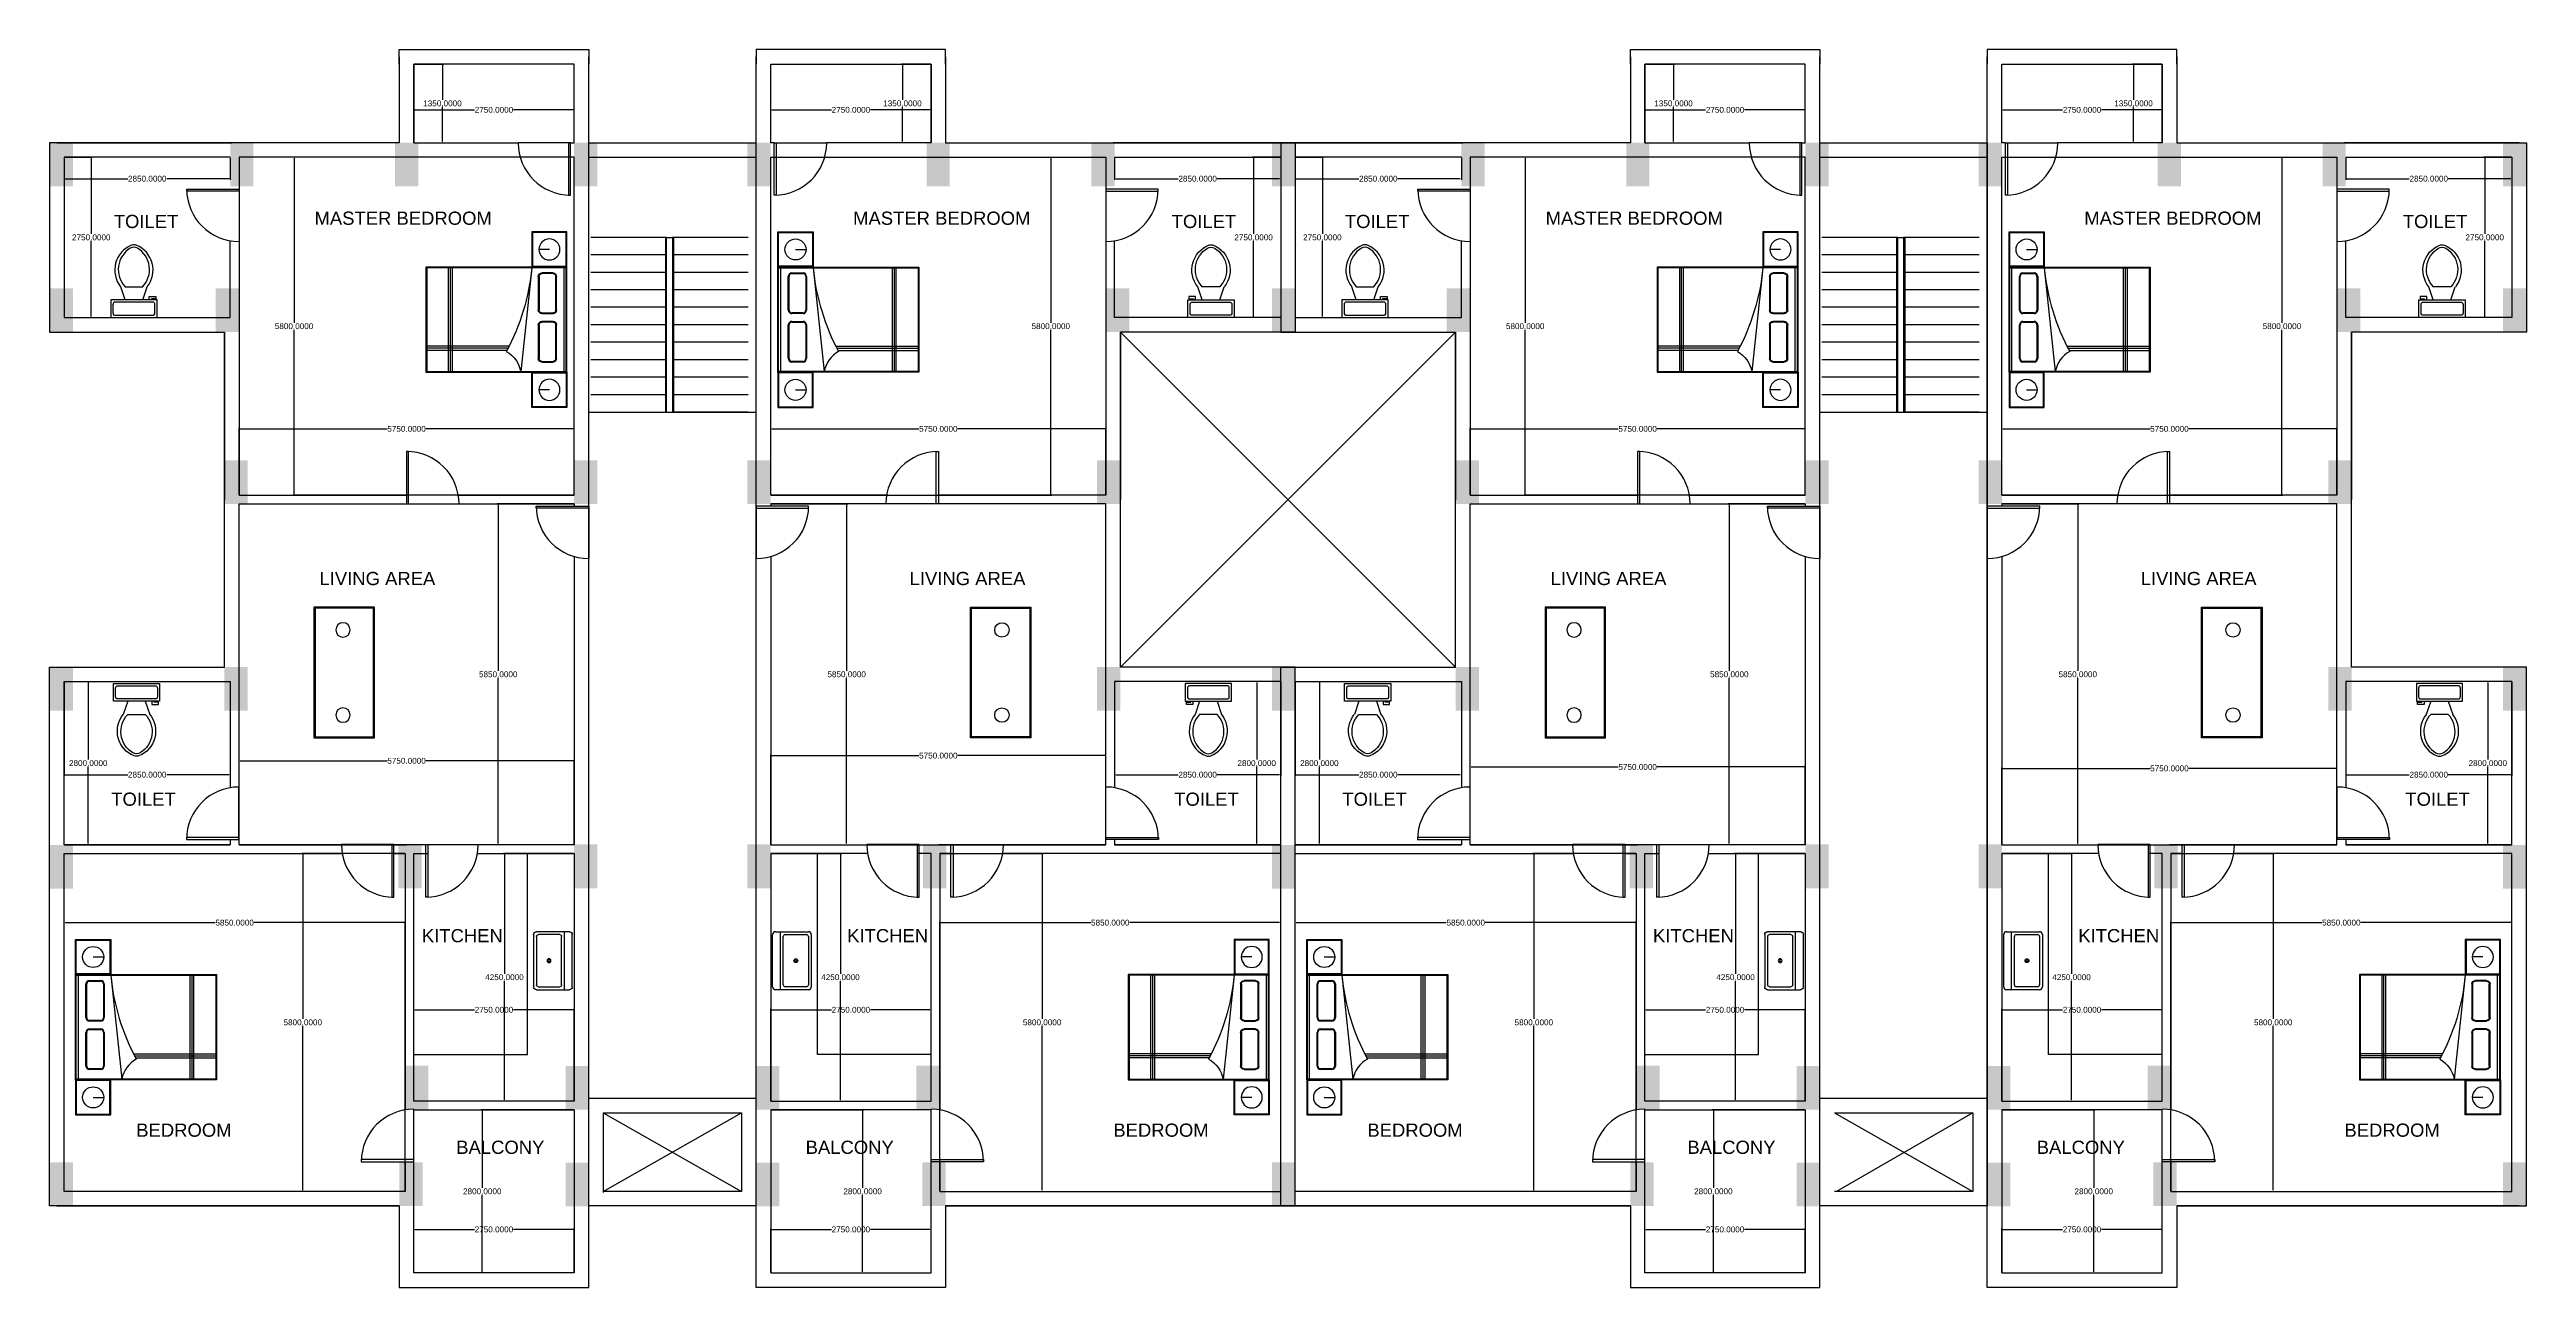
# Model space of a CAD drawing. Header units: metres. Extents: x -2370498 to 1228044, y -644254 to 236701.
# Drawn here: x 1185542 to 1228044, y 99243 to 120493 of the extents above; entities that cross this region are included whole.
import ezdxf

# ---------------------------------------------------------------- set-up
doc = ezdxf.new("R2010")
doc.units = ezdxf.units.M
doc.header["$MEASUREMENT"] = 0
for name, color, linetype in [('Beam', 6, 'Continuous'), ('funi', 22, 'Continuous'), ('text', 1, 'Continuous'), ('TOILET SAMBLE', 181, 'Continuous')]:
    doc.layers.add(name, color=color, linetype=linetype)
doc.styles.get("Standard").update_dxf_attribs({"font": 'arial.ttf'})
doc.dimstyles.new('Annotative', dxfattribs={"dimscale": 0, "dimtxt": 0.18, "dimasz": 0.18, "dimexe": 0.18, "dimexo": 0.0625, "dimgap": 0.09, "dimtad": 0, "dimtih": 1, "dimtoh": 1, "dimdec": 4, "dimzin": 0, "dimdsep": 46, "dimtxsty": 'Standard', "dimcen": 0.09, "dimadec": 0, "dimazin": 0, "dimtfac": 1, "dimtdec": 4, "dimtofl": 0, "dimtmove": 0, "dimatfit": 3, "dimfxl": 1, "dimtolj": 1, "dimtzin": 0, "dimarcsym": 0})

# ---------------------------------------------------------------- blocks, each defined once
blk = doc.blocks.new('A$C0EA4476A')
at = {"linetype": 'ByBlock', "lineweight": -2}
for p, q in [((0, 2.008), (0, 1.508)), ((0.5, 2.008), (0, 2.008)), ((0.01, 1.998), (0.01, 1.518)), ((0.49, 1.998), (0.01, 1.998)), ((0.49, 1.518), (0.49, 1.998)), ((0.5, 2.008), (2, 2.008)), ((0.5, 0), (0.5, 2.008)), ((0.5, 1.508), (0.5, 2.008)), ((0.51, 1.998), (1.99, 1.998)), ((0.51, 0.01), (0.51, 1.998)), ((0.51, 1.968), (1.99, 1.968)), ((0.646, 1.65), (0.646, 1.81)), ((0.656, 1.65), (0.656, 1.81)), ((0.696, 1.86), (1.176, 1.86)), ((0.696, 1.85), (1.176, 1.85)), ((1.216, 1.81), (1.216, 1.65)), ((1.226, 1.81), (1.226, 1.65)), ((1.336, 1.65), (1.336, 1.81)), ((1.346, 1.65), (1.346, 1.81)), ((1.386, 1.86), (1.866, 1.86)), ((1.386, 1.85), (1.866, 1.85)), ((1.906, 1.81), (1.906, 1.65)), ((1.916, 1.81), (1.916, 1.65)), ((1.99, 1.998), (1.99, 0.01)), ((2, 2.008), (2, 0)), ((2, 2.008), (2.5, 2.008)), ((2, 1.508), (2, 2.008)), ((2.01, 1.998), (2.49, 1.998)), ((2.01, 1.518), (2.01, 1.998)), ((2.49, 1.998), (2.49, 1.518)), ((2.5, 2.008), (2.5, 1.508)), ((0, 1.508), (0.5, 1.508)), ((0.01, 1.518), (0.49, 1.518)), ((0.25, 1.758), (0.25, 1.608)), ((1.99, 1.508), (0.51, 1.349)), ((1.176, 1.61), (0.696, 1.61)), ((1.176, 1.6), (0.696, 1.6)), ((1.866, 1.61), (1.386, 1.61)), ((1.866, 1.6), (1.386, 1.6)), ((2.5, 1.508), (2, 1.508)), ((2.49, 1.518), (2.01, 1.518)), ((2.25, 1.758), (2.25, 1.608)), ((0.812, 1.153), (0.812, 0.01)), ((0.842, 1.169), (0.842, 0.01)), ((0.872, 1.184), (0.872, 0.01)), ((0.51, 0.377), (1.99, 0.377)), ((0.51, 0.35), (1.99, 0.35)), ((0.51, 0.322), (1.99, 0.322)), ((1.99, 0.01), (0.51, 0.01)), ((2, 0), (0.5, 0))]:
    blk.add_line(p, q, dxfattribs=at)
for centre in [(0.25, 1.758), (2.25, 1.758)]:
    blk.add_circle(centre, 0.15, dxfattribs=at)
for centre, radius, start, end in [((0.696, 1.81), 0.05, 90, 180), ((0.696, 1.81), 0.04, 90, 180), ((1.176, 1.81), 0.05, 0, 90), ((1.176, 1.81), 0.04, 0, 90), ((1.386, 1.81), 0.05, 90, 180), ((1.386, 1.81), 0.04, 90, 180), ((1.866, 1.81), 0.05, 0, 90), ((1.866, 1.81), 0.04, 0, 90), ((0.696, 1.65), 0.05, 180, 270), ((0.696, 1.65), 0.04, 180, 270), ((2.293, -1.636), 3.158, 95.5104, 118.3399), ((1.176, 1.65), 0.04, 270, 0), ((1.176, 1.65), 0.05, 270, 0), ((1.386, 1.65), 0.05, 180, 270), ((1.386, 1.65), 0.04, 180, 270), ((1.866, 1.65), 0.05, 270, 0), ((1.866, 1.65), 0.04, 270, 0), ((0.44, 0.952), 0.403, 28.4688, 79.9557)]:
    blk.add_arc(centre, radius, start, end, dxfattribs=at)
blk = doc.blocks.new('Sink-single - 30 in top')
blk.add_line((-15, -3.999996), (15, -3.999996))
for points in [[(-13.5, 0), (13.5, 0)], [(-15, -18.499996), (-15, -1.5)], [(-13.5, -17.499996), (-13.5, -6.499996)], [(-12.5, -5.499996), (12.5, -5.499996)], [(13.5, -6.499996), (13.5, -17.499996)], [(15, -1.5), (15, -18.499996)], [(13.5, -19.999996), (-13.5, -19.999996)], [(12.5, -18.499996), (-12.5, -18.499996)]]:
    blk.add_lwpolyline(points)
for radius in [1, 0.5]:
    blk.add_circle((0, -11.999996), radius)
for centre, radius, start, end in [((-13.5, -1.5), 1.5, 90, 180), ((-12.5, -6.499996), 1, 90, 180), ((12.5, -6.499996), 1, 0, 90), ((13.5, -1.5), 1.5, 0, 90), ((-13.5, -18.499996), 1.5, 180, 270), ((-12.5, -17.499996), 1, 180, 270), ((12.5, -17.499996), 1, 270, 0), ((13.5, -18.499996), 1.5, 270, 0)]:
    blk.add_arc(centre, radius, start, end)
blk = doc.blocks.new('TABEL')
at = {"layer": 'funi'}
for points in [[(345, -136.6), (372.5, -136.6), (372.5, -196.1), (345, -196.1)], [(345.5, -137.1), (372, -137.1), (372, -195.6), (345.5, -195.6)]]:
    blk.add_lwpolyline(points, close=True, dxfattribs=at)
at = {"layer": 'funi', "color": 7}
for centre in [(358.2, -147), (358.2, -185.7)]:
    blk.add_circle(centre, 3.27, dxfattribs=at)
blk = doc.blocks.new('Toilet - top')
for p, q in [((-10, -8.5), (-8, -8.5)), ((-10, -9.5), (-10, -8.5)), ((-7, -9.5), (-10, -9.5)), ((-8, -8.5), (-8, -8)), ((-7, -8), (-7, -9.5)), ((-4, -8), (-6, -14)), ((4, -8), (6, -14)), ((9.5, -6), (9.5, -2)), ((4, -14), (-4, -14))]:
    blk.add_line(p, q)
blk.add_lwpolyline([(10.5, -8), (10.5, 0), (-10.5, 0), (-10.5, -8)], close=True)
for points in [[(-9.5, -2), (-9.5, -6)], [(8.5, -1), (-8.5, -1)], [(-8.5, -7), (8.5, -7)]]:
    blk.add_lwpolyline(points)
for centre, radius, start, end in [((-8.6, -1.9), 0.884, 81.8699, 188.1301), ((-8.6, -6.1), 0.884, 171.8699, 278.1301), ((8.6, -1.9), 0.884, 351.8699, 98.1301), ((8.6, -6.1), 0.884, 261.8699, 8.1301), ((3.5, -21.6), 12.2, 141.4691, 247.9714), ((4.2, -21.8), 11.3, 136.3677, 238.9468), ((-3.5, -21.6), 12.2, 292.0284, 38.5307), ((-4.2, -21.8), 11.3, 301.053, 43.6321), ((0, -27.9), 4, 245.7318, 294.2682), ((0, -29), 4, 254.8605, 285.1395)]:
    blk.add_arc(centre, radius, start, end)
blk = doc.blocks.new('*D528')
at = {"layer": 'Beam', "color": 0, "lineweight": -2, "transparency": 16777216}
for p, q in [((1191793, 119463), (1191793, 119475)), ((1191811, 119457), (1192834, 119457)), ((1194525, 119457), (1193502, 119457)), ((1194543, 119463), (1194543, 119475))]:
    blk.add_line(p, q, dxfattribs=at)
at = {"layer": 'Beam', "color": 0, "transparency": 16777216}
for points in [[(1191811, 119460), (1191811, 119454), (1191793, 119457)], [(1194525, 119460), (1194525, 119454), (1194543, 119457)]]:
    blk.add_solid(points, dxfattribs=at)
at = {"layer": 'Defpoints', "color": 0, "transparency": 16777216}
for p in [(1191793, 119457), (1194543, 119457), (1194543, 119457)]:
    blk.add_point(p, dxfattribs=at)
at = {"layer": 'Beam', "color": 0, "transparency": 16777216, "insert": (1193168, 119457), "char_height": 18, "attachment_point": 5}
blk.add_mtext('\\A1;{\\H5.55556x;2750.0000}', dxfattribs=at)
blk = doc.blocks.new('*D529')
at = {"layer": 'Beam', "color": 0, "lineweight": -2, "transparency": 16777216}
for p, q in [((1191799, 120243), (1192302, 120243)), ((1192284, 120225), (1192284, 119628)), ((1192284, 118911), (1192284, 119508)), ((1191799, 118893), (1192302, 118893))]:
    blk.add_line(p, q, dxfattribs=at)
at = {"layer": 'Beam', "color": 0, "transparency": 16777216}
for points in [[(1192281, 120225), (1192287, 120225), (1192284, 120243)], [(1192281, 118911), (1192287, 118911), (1192284, 118893)]]:
    blk.add_solid(points, dxfattribs=at)
at = {"layer": 'Defpoints', "color": 0, "transparency": 16777216}
for p in [(1191793, 120243), (1191793, 118893), (1192284, 118893)]:
    blk.add_point(p, dxfattribs=at)
at = {"layer": 'Beam', "color": 0, "transparency": 16777216, "insert": (1192284, 119568), "char_height": 18, "attachment_point": 5}
blk.add_mtext('\\A1;{\\H5.55556x;1350.0000}', dxfattribs=at)
blk = doc.blocks.new('*D530')
at = {"layer": 'Beam', "color": 0, "lineweight": -2, "transparency": 16777216}
for p, q in [((1185793, 118636), (1185793, 118257)), ((1188643, 118636), (1188643, 118257)), ((1185811, 118275), (1186884, 118275)), ((1188625, 118275), (1187552, 118275))]:
    blk.add_line(p, q, dxfattribs=at)
at = {"layer": 'Beam', "color": 0, "transparency": 16777216}
for points in [[(1185811, 118278), (1185811, 118272), (1185793, 118275)], [(1188625, 118278), (1188625, 118272), (1188643, 118275)]]:
    blk.add_solid(points, dxfattribs=at)
at = {"layer": 'Defpoints', "color": 0, "transparency": 16777216}
for p in [(1185793, 118643), (1188643, 118643), (1185793, 118275)]:
    blk.add_point(p, dxfattribs=at)
at = {"layer": 'Beam', "color": 0, "transparency": 16777216, "insert": (1187218, 118275), "char_height": 18, "attachment_point": 5}
blk.add_mtext('\\A1;{\\H5.55556x;2850.0000}', dxfattribs=at)
blk = doc.blocks.new('*D531')
at = {"layer": 'Beam', "color": 0, "lineweight": -2, "transparency": 16777216}
for p, q in [((1185799, 118643), (1186276, 118643)), ((1186258, 118625), (1186258, 117328)), ((1186258, 115911), (1186258, 117208)), ((1185799, 115893), (1186276, 115893))]:
    blk.add_line(p, q, dxfattribs=at)
at = {"layer": 'Beam', "color": 0, "transparency": 16777216}
for points in [[(1186255, 118625), (1186261, 118625), (1186258, 118643)], [(1186255, 115911), (1186261, 115911), (1186258, 115893)]]:
    blk.add_solid(points, dxfattribs=at)
at = {"layer": 'Defpoints', "color": 0, "transparency": 16777216}
for p in [(1185793, 118643), (1185793, 115893), (1186258, 115893)]:
    blk.add_point(p, dxfattribs=at)
at = {"layer": 'Beam', "color": 0, "transparency": 16777216, "insert": (1186258, 117268), "char_height": 18, "attachment_point": 5}
blk.add_mtext('\\A1;{\\H5.55556x;2750.0000}', dxfattribs=at)
blk = doc.blocks.new('*D532')
at = {"layer": 'Beam', "color": 0, "lineweight": -2, "transparency": 16777216}
for p, q in [((1194537, 118643), (1189720, 118643)), ((1189738, 118625), (1189738, 115803)), ((1189738, 112861), (1189738, 115683)), ((1194537, 112843), (1189720, 112843))]:
    blk.add_line(p, q, dxfattribs=at)
at = {"layer": 'Beam', "color": 0, "transparency": 16777216}
for points in [[(1189735, 118625), (1189741, 118625), (1189738, 118643)], [(1189735, 112861), (1189741, 112861), (1189738, 112843)]]:
    blk.add_solid(points, dxfattribs=at)
at = {"layer": 'Defpoints', "color": 0, "transparency": 16777216}
for p in [(1189738, 118643), (1194543, 118643), (1194543, 112843)]:
    blk.add_point(p, dxfattribs=at)
at = {"layer": 'Beam', "color": 0, "transparency": 16777216, "insert": (1189738, 115743), "char_height": 18, "attachment_point": 5}
blk.add_mtext('\\A1;{\\H5.55556x;5800.0000}', dxfattribs=at)
blk = doc.blocks.new('*D533')
at = {"layer": 'Beam', "color": 0, "lineweight": -2, "transparency": 16777216}
for p, q in [((1188793, 112849), (1188793, 113999)), ((1188811, 113981), (1191335, 113981)), ((1194525, 113981), (1192001, 113981)), ((1194543, 112849), (1194543, 113999))]:
    blk.add_line(p, q, dxfattribs=at)
at = {"layer": 'Beam', "color": 0, "transparency": 16777216}
for points in [[(1188811, 113984), (1188811, 113978), (1188793, 113981)], [(1194525, 113984), (1194525, 113978), (1194543, 113981)]]:
    blk.add_solid(points, dxfattribs=at)
at = {"layer": 'Defpoints', "color": 0, "transparency": 16777216}
for p in [(1194543, 113981), (1188793, 112843), (1194543, 112843)]:
    blk.add_point(p, dxfattribs=at)
at = {"layer": 'Beam', "color": 0, "transparency": 16777216, "insert": (1191668, 113981), "char_height": 18, "attachment_point": 5}
blk.add_mtext('\\A1;{\\H5.55556x;5750.0000}', dxfattribs=at)
blk = doc.blocks.new('*D534')
at = {"layer": 'Beam', "color": 0, "lineweight": -2, "transparency": 16777216}
for p, q in [((1194537, 112693), (1193223, 112693)), ((1193241, 112675), (1193241, 109828)), ((1193241, 106861), (1193241, 109708)), ((1194537, 106843), (1193223, 106843))]:
    blk.add_line(p, q, dxfattribs=at)
at = {"layer": 'Beam', "color": 0, "transparency": 16777216}
for points in [[(1193238, 112675), (1193244, 112675), (1193241, 112693)], [(1193238, 106861), (1193244, 106861), (1193241, 106843)]]:
    blk.add_solid(points, dxfattribs=at)
at = {"layer": 'Defpoints', "color": 0, "transparency": 16777216}
for p in [(1194543, 112693), (1193241, 106843), (1194543, 106843)]:
    blk.add_point(p, dxfattribs=at)
at = {"layer": 'Beam', "color": 0, "transparency": 16777216, "insert": (1193241, 109768), "char_height": 18, "attachment_point": 5}
blk.add_mtext('\\A1;{\\H5.55556x;5850.0000}', dxfattribs=at)
blk = doc.blocks.new('*D535')
at = {"layer": 'Beam', "color": 0, "lineweight": -2, "transparency": 16777216}
for p, q in [((1185793, 109636), (1185793, 108027)), ((1188643, 109636), (1188643, 108027)), ((1185811, 108045), (1186884, 108045)), ((1188625, 108045), (1187552, 108045))]:
    blk.add_line(p, q, dxfattribs=at)
at = {"layer": 'Beam', "color": 0, "transparency": 16777216}
for points in [[(1185811, 108048), (1185811, 108042), (1185793, 108045)], [(1188625, 108048), (1188625, 108042), (1188643, 108045)]]:
    blk.add_solid(points, dxfattribs=at)
at = {"layer": 'Defpoints', "color": 0, "transparency": 16777216}
for p in [(1185793, 109643), (1188643, 109643), (1188643, 108045)]:
    blk.add_point(p, dxfattribs=at)
at = {"layer": 'Beam', "color": 0, "transparency": 16777216, "insert": (1187218, 108045), "char_height": 18, "attachment_point": 5}
blk.add_mtext('\\A1;{\\H5.55556x;2850.0000}', dxfattribs=at)
blk = doc.blocks.new('*D536')
at = {"layer": 'Beam', "color": 0, "lineweight": -2, "transparency": 16777216}
for p, q in [((1185799, 109643), (1186224, 109643)), ((1186206, 109625), (1186206, 108303)), ((1186206, 106861), (1186206, 108183)), ((1185799, 106843), (1186224, 106843))]:
    blk.add_line(p, q, dxfattribs=at)
at = {"layer": 'Beam', "color": 0, "transparency": 16777216}
for points in [[(1186203, 109625), (1186209, 109625), (1186206, 109643)], [(1186203, 106861), (1186209, 106861), (1186206, 106843)]]:
    blk.add_solid(points, dxfattribs=at)
at = {"layer": 'Defpoints', "color": 0, "transparency": 16777216}
for p in [(1185793, 109643), (1186206, 109643), (1185793, 106843)]:
    blk.add_point(p, dxfattribs=at)
at = {"layer": 'Beam', "color": 0, "transparency": 16777216, "insert": (1186206, 108243), "char_height": 18, "attachment_point": 5}
blk.add_mtext('\\A1;{\\H5.55556x;2800.0000}', dxfattribs=at)
blk = doc.blocks.new('*D537')
at = {"layer": 'Beam', "color": 0, "lineweight": -2, "transparency": 16777216}
for p, q in [((1185793, 100899), (1185793, 105523)), ((1185811, 105505), (1188385, 105505)), ((1191625, 105505), (1189051, 105505)), ((1191643, 100899), (1191643, 105523))]:
    blk.add_line(p, q, dxfattribs=at)
at = {"layer": 'Beam', "color": 0, "transparency": 16777216}
for points in [[(1185811, 105508), (1185811, 105502), (1185793, 105505)], [(1191625, 105508), (1191625, 105502), (1191643, 105505)]]:
    blk.add_solid(points, dxfattribs=at)
at = {"layer": 'Defpoints', "color": 0, "transparency": 16777216}
for p in [(1191643, 105505), (1185793, 100893), (1191643, 100893)]:
    blk.add_point(p, dxfattribs=at)
at = {"layer": 'Beam', "color": 0, "transparency": 16777216, "insert": (1188718, 105505), "char_height": 18, "attachment_point": 5}
blk.add_mtext('\\A1;{\\H5.55556x;5850.0000}', dxfattribs=at)
blk = doc.blocks.new('*D538')
at = {"layer": 'Beam', "color": 0, "lineweight": -2, "transparency": 16777216}
for p, q in [((1191637, 106693), (1189869, 106693)), ((1189887, 106675), (1189887, 103853)), ((1189887, 100911), (1189887, 103733)), ((1191637, 100893), (1189869, 100893))]:
    blk.add_line(p, q, dxfattribs=at)
at = {"layer": 'Beam', "color": 0, "transparency": 16777216}
for points in [[(1189884, 106675), (1189890, 106675), (1189887, 106693)], [(1189884, 100911), (1189890, 100911), (1189887, 100893)]]:
    blk.add_solid(points, dxfattribs=at)
at = {"layer": 'Defpoints', "color": 0, "transparency": 16777216}
for p in [(1191643, 106693), (1189887, 100893), (1191643, 100893)]:
    blk.add_point(p, dxfattribs=at)
at = {"layer": 'Beam', "color": 0, "transparency": 16777216, "insert": (1189887, 103793), "char_height": 18, "attachment_point": 5}
blk.add_mtext('\\A1;{\\H5.55556x;5800.0000}', dxfattribs=at)
blk = doc.blocks.new('*D539')
at = {"layer": 'Beam', "color": 0, "lineweight": -2, "transparency": 16777216}
for p, q in [((1191793, 102449), (1191793, 104027)), ((1191811, 104009), (1192834, 104009)), ((1194525, 104009), (1193502, 104009)), ((1194543, 102449), (1194543, 104027))]:
    blk.add_line(p, q, dxfattribs=at)
at = {"layer": 'Beam', "color": 0, "transparency": 16777216}
for points in [[(1191811, 104012), (1191811, 104006), (1191793, 104009)], [(1194525, 104012), (1194525, 104006), (1194543, 104009)]]:
    blk.add_solid(points, dxfattribs=at)
at = {"layer": 'Defpoints', "color": 0, "transparency": 16777216}
for p in [(1191793, 104009), (1191793, 102443), (1194543, 102443)]:
    blk.add_point(p, dxfattribs=at)
at = {"layer": 'Beam', "color": 0, "transparency": 16777216, "insert": (1193168, 104009), "char_height": 18, "attachment_point": 5}
blk.add_mtext('\\A1;{\\H5.55556x;2750.0000}', dxfattribs=at)
blk = doc.blocks.new('*D540')
at = {"layer": 'Beam', "color": 0, "lineweight": -2, "transparency": 16777216}
for p, q in [((1194537, 106693), (1193330, 106693)), ((1193348, 106675), (1193348, 104628)), ((1193348, 102461), (1193348, 104508)), ((1194537, 102443), (1193330, 102443))]:
    blk.add_line(p, q, dxfattribs=at)
at = {"layer": 'Beam', "color": 0, "transparency": 16777216}
for points in [[(1193345, 106675), (1193351, 106675), (1193348, 106693)], [(1193345, 102461), (1193351, 102461), (1193348, 102443)]]:
    blk.add_solid(points, dxfattribs=at)
at = {"layer": 'Defpoints', "color": 0, "transparency": 16777216}
for p in [(1194543, 106693), (1193348, 102443), (1194543, 102443)]:
    blk.add_point(p, dxfattribs=at)
at = {"layer": 'Beam', "color": 0, "transparency": 16777216, "insert": (1193348, 104568), "char_height": 18, "attachment_point": 5}
blk.add_mtext('\\A1;{\\H5.55556x;4250.0000}', dxfattribs=at)
blk = doc.blocks.new('*D541')
at = {"layer": 'Beam', "color": 0, "lineweight": -2, "transparency": 16777216}
for p, q in [((1191793, 99499), (1191793, 100257)), ((1191811, 100239), (1192834, 100239)), ((1194525, 100239), (1193502, 100239)), ((1194543, 99499), (1194543, 100257))]:
    blk.add_line(p, q, dxfattribs=at)
at = {"layer": 'Beam', "color": 0, "transparency": 16777216}
for points in [[(1191811, 100242), (1191811, 100236), (1191793, 100239)], [(1194525, 100242), (1194525, 100236), (1194543, 100239)]]:
    blk.add_solid(points, dxfattribs=at)
at = {"layer": 'Defpoints', "color": 0, "transparency": 16777216}
for p in [(1191793, 100239), (1191793, 99493), (1194543, 99493)]:
    blk.add_point(p, dxfattribs=at)
at = {"layer": 'Beam', "color": 0, "transparency": 16777216, "insert": (1193168, 100239), "char_height": 18, "attachment_point": 5}
blk.add_mtext('\\A1;{\\H5.55556x;2750.0000}', dxfattribs=at)
blk = doc.blocks.new('*D542')
at = {"layer": 'Beam', "color": 0, "lineweight": -2, "transparency": 16777216}
for p, q in [((1194537, 102293), (1192949, 102293)), ((1192967, 102275), (1192967, 100953)), ((1192967, 99511), (1192967, 100833)), ((1194537, 99493), (1192949, 99493))]:
    blk.add_line(p, q, dxfattribs=at)
at = {"layer": 'Beam', "color": 0, "transparency": 16777216}
for points in [[(1192964, 102275), (1192970, 102275), (1192967, 102293)], [(1192964, 99511), (1192970, 99511), (1192967, 99493)]]:
    blk.add_solid(points, dxfattribs=at)
at = {"layer": 'Defpoints', "color": 0, "transparency": 16777216}
for p in [(1194543, 102293), (1192967, 99493), (1194543, 99493)]:
    blk.add_point(p, dxfattribs=at)
at = {"layer": 'Beam', "color": 0, "transparency": 16777216, "insert": (1192967, 100893), "char_height": 18, "attachment_point": 5}
blk.add_mtext('\\A1;{\\H5.55556x;2800.0000}', dxfattribs=at)
blk = doc.blocks.new('*D543')
at = {"layer": 'Beam', "color": 0, "lineweight": -2, "transparency": 16777216}
for p, q in [((1197918, 119463), (1197918, 119475)), ((1197936, 119457), (1198959, 119457)), ((1200650, 119457), (1199627, 119457)), ((1200668, 119463), (1200668, 119475))]:
    blk.add_line(p, q, dxfattribs=at)
at = {"layer": 'Beam', "color": 0, "transparency": 16777216}
for points in [[(1197936, 119460), (1197936, 119454), (1197918, 119457)], [(1200650, 119460), (1200650, 119454), (1200668, 119457)]]:
    blk.add_solid(points, dxfattribs=at)
at = {"layer": 'Defpoints', "color": 0, "transparency": 16777216}
for p in [(1197918, 119457), (1197918, 119457), (1200668, 119457)]:
    blk.add_point(p, dxfattribs=at)
at = {"layer": 'Beam', "color": 0, "transparency": 16777216, "insert": (1199293, 119457), "char_height": 18, "attachment_point": 5}
blk.add_mtext('\\A1;{\\H5.55556x;2750.0000}', dxfattribs=at)
blk = doc.blocks.new('*D544')
at = {"layer": 'Beam', "color": 0, "lineweight": -2, "transparency": 16777216}
for p, q in [((1200662, 120243), (1200159, 120243)), ((1200177, 120225), (1200177, 119628)), ((1200177, 118911), (1200177, 119508)), ((1200662, 118893), (1200159, 118893))]:
    blk.add_line(p, q, dxfattribs=at)
at = {"layer": 'Beam', "color": 0, "transparency": 16777216}
for points in [[(1200174, 120225), (1200180, 120225), (1200177, 120243)], [(1200174, 118911), (1200180, 118911), (1200177, 118893)]]:
    blk.add_solid(points, dxfattribs=at)
at = {"layer": 'Defpoints', "color": 0, "transparency": 16777216}
for p in [(1200668, 120243), (1200177, 118893), (1200668, 118893)]:
    blk.add_point(p, dxfattribs=at)
at = {"layer": 'Beam', "color": 0, "transparency": 16777216, "insert": (1200177, 119568), "char_height": 18, "attachment_point": 5}
blk.add_mtext('\\A1;{\\H5.55556x;1350.0000}', dxfattribs=at)
blk = doc.blocks.new('*D545')
at = {"layer": 'Beam', "color": 0, "lineweight": -2, "transparency": 16777216}
for p, q in [((1203818, 118636), (1203818, 118257)), ((1206668, 118636), (1206668, 118257)), ((1203836, 118275), (1204909, 118275)), ((1206650, 118275), (1205577, 118275))]:
    blk.add_line(p, q, dxfattribs=at)
at = {"layer": 'Beam', "color": 0, "transparency": 16777216}
for points in [[(1203836, 118278), (1203836, 118272), (1203818, 118275)], [(1206650, 118278), (1206650, 118272), (1206668, 118275)]]:
    blk.add_solid(points, dxfattribs=at)
at = {"layer": 'Defpoints', "color": 0, "transparency": 16777216}
for p in [(1203818, 118643), (1206668, 118643), (1206668, 118275)]:
    blk.add_point(p, dxfattribs=at)
at = {"layer": 'Beam', "color": 0, "transparency": 16777216, "insert": (1205243, 118275), "char_height": 18, "attachment_point": 5}
blk.add_mtext('\\A1;{\\H5.55556x;2850.0000}', dxfattribs=at)
blk = doc.blocks.new('*D546')
at = {"layer": 'Beam', "color": 0, "lineweight": -2, "transparency": 16777216}
for p, q in [((1206662, 118643), (1206185, 118643)), ((1206203, 118625), (1206203, 117328)), ((1206203, 115911), (1206203, 117208)), ((1206662, 115893), (1206185, 115893))]:
    blk.add_line(p, q, dxfattribs=at)
at = {"layer": 'Beam', "color": 0, "transparency": 16777216}
for points in [[(1206200, 118625), (1206206, 118625), (1206203, 118643)], [(1206200, 115911), (1206206, 115911), (1206203, 115893)]]:
    blk.add_solid(points, dxfattribs=at)
at = {"layer": 'Defpoints', "color": 0, "transparency": 16777216}
for p in [(1206668, 118643), (1206203, 115893), (1206668, 115893)]:
    blk.add_point(p, dxfattribs=at)
at = {"layer": 'Beam', "color": 0, "transparency": 16777216, "insert": (1206203, 117268), "char_height": 18, "attachment_point": 5}
blk.add_mtext('\\A1;{\\H5.55556x;2750.0000}', dxfattribs=at)
blk = doc.blocks.new('*D547')
at = {"layer": 'Beam', "color": 0, "lineweight": -2, "transparency": 16777216}
for p, q in [((1197924, 118643), (1202741, 118643)), ((1202723, 118625), (1202723, 115803)), ((1202723, 112861), (1202723, 115683)), ((1197924, 112843), (1202741, 112843))]:
    blk.add_line(p, q, dxfattribs=at)
at = {"layer": 'Beam', "color": 0, "transparency": 16777216}
for points in [[(1202720, 118625), (1202726, 118625), (1202723, 118643)], [(1202720, 112861), (1202726, 112861), (1202723, 112843)]]:
    blk.add_solid(points, dxfattribs=at)
at = {"layer": 'Defpoints', "color": 0, "transparency": 16777216}
for p in [(1197918, 118643), (1202723, 118643), (1197918, 112843)]:
    blk.add_point(p, dxfattribs=at)
at = {"layer": 'Beam', "color": 0, "transparency": 16777216, "insert": (1202723, 115743), "char_height": 18, "attachment_point": 5}
blk.add_mtext('\\A1;{\\H5.55556x;5800.0000}', dxfattribs=at)
blk = doc.blocks.new('*D548')
at = {"layer": 'Beam', "color": 0, "lineweight": -2, "transparency": 16777216}
for p, q in [((1197918, 112849), (1197918, 113999)), ((1197936, 113981), (1200460, 113981)), ((1203650, 113981), (1201126, 113981)), ((1203668, 112849), (1203668, 113999))]:
    blk.add_line(p, q, dxfattribs=at)
at = {"layer": 'Beam', "color": 0, "transparency": 16777216}
for points in [[(1197936, 113984), (1197936, 113978), (1197918, 113981)], [(1203650, 113984), (1203650, 113978), (1203668, 113981)]]:
    blk.add_solid(points, dxfattribs=at)
at = {"layer": 'Defpoints', "color": 0, "transparency": 16777216}
for p in [(1197918, 113981), (1197918, 112843), (1203668, 112843)]:
    blk.add_point(p, dxfattribs=at)
at = {"layer": 'Beam', "color": 0, "transparency": 16777216, "insert": (1200793, 113981), "char_height": 18, "attachment_point": 5}
blk.add_mtext('\\A1;{\\H5.55556x;5750.0000}', dxfattribs=at)
blk = doc.blocks.new('*D549')
at = {"layer": 'Beam', "color": 0, "lineweight": -2, "transparency": 16777216}
for p, q in [((1197924, 112693), (1199238, 112693)), ((1199220, 112675), (1199220, 109828)), ((1199220, 106861), (1199220, 109708)), ((1197924, 106843), (1199238, 106843))]:
    blk.add_line(p, q, dxfattribs=at)
at = {"layer": 'Beam', "color": 0, "transparency": 16777216}
for points in [[(1199217, 112675), (1199223, 112675), (1199220, 112693)], [(1199217, 106861), (1199223, 106861), (1199220, 106843)]]:
    blk.add_solid(points, dxfattribs=at)
at = {"layer": 'Defpoints', "color": 0, "transparency": 16777216}
for p in [(1197918, 112693), (1197918, 106843), (1199220, 106843)]:
    blk.add_point(p, dxfattribs=at)
at = {"layer": 'Beam', "color": 0, "transparency": 16777216, "insert": (1199220, 109768), "char_height": 18, "attachment_point": 5}
blk.add_mtext('\\A1;{\\H5.55556x;5850.0000}', dxfattribs=at)
blk = doc.blocks.new('*D550')
at = {"layer": 'Beam', "color": 0, "lineweight": -2, "transparency": 16777216}
for p, q in [((1203818, 109636), (1203818, 108027)), ((1206668, 109636), (1206668, 108027)), ((1203836, 108045), (1204909, 108045)), ((1206650, 108045), (1205577, 108045))]:
    blk.add_line(p, q, dxfattribs=at)
at = {"layer": 'Beam', "color": 0, "transparency": 16777216}
for points in [[(1203836, 108048), (1203836, 108042), (1203818, 108045)], [(1206650, 108048), (1206650, 108042), (1206668, 108045)]]:
    blk.add_solid(points, dxfattribs=at)
at = {"layer": 'Defpoints', "color": 0, "transparency": 16777216}
for p in [(1203818, 109643), (1206668, 109643), (1203818, 108045)]:
    blk.add_point(p, dxfattribs=at)
at = {"layer": 'Beam', "color": 0, "transparency": 16777216, "insert": (1205243, 108045), "char_height": 18, "attachment_point": 5}
blk.add_mtext('\\A1;{\\H5.55556x;2850.0000}', dxfattribs=at)
blk = doc.blocks.new('*D551')
at = {"layer": 'Beam', "color": 0, "lineweight": -2, "transparency": 16777216}
for p, q in [((1206662, 109643), (1206238, 109643)), ((1206256, 109625), (1206256, 108303)), ((1206256, 106861), (1206256, 108183)), ((1206662, 106843), (1206238, 106843))]:
    blk.add_line(p, q, dxfattribs=at)
at = {"layer": 'Beam', "color": 0, "transparency": 16777216}
for points in [[(1206253, 109625), (1206259, 109625), (1206256, 109643)], [(1206253, 106861), (1206259, 106861), (1206256, 106843)]]:
    blk.add_solid(points, dxfattribs=at)
at = {"layer": 'Defpoints', "color": 0, "transparency": 16777216}
for p in [(1206256, 109643), (1206668, 109643), (1206668, 106843)]:
    blk.add_point(p, dxfattribs=at)
at = {"layer": 'Beam', "color": 0, "transparency": 16777216, "insert": (1206256, 108243), "char_height": 18, "attachment_point": 5}
blk.add_mtext('\\A1;{\\H5.55556x;2800.0000}', dxfattribs=at)
blk = doc.blocks.new('*D552')
at = {"layer": 'Beam', "color": 0, "lineweight": -2, "transparency": 16777216}
for p, q in [((1200818, 100899), (1200818, 105523)), ((1200836, 105505), (1203410, 105505)), ((1206650, 105505), (1204076, 105505)), ((1206668, 100899), (1206668, 105523))]:
    blk.add_line(p, q, dxfattribs=at)
at = {"layer": 'Beam', "color": 0, "transparency": 16777216}
for points in [[(1200836, 105508), (1200836, 105502), (1200818, 105505)], [(1206650, 105508), (1206650, 105502), (1206668, 105505)]]:
    blk.add_solid(points, dxfattribs=at)
at = {"layer": 'Defpoints', "color": 0, "transparency": 16777216}
for p in [(1200818, 105505), (1200818, 100893), (1206668, 100893)]:
    blk.add_point(p, dxfattribs=at)
at = {"layer": 'Beam', "color": 0, "transparency": 16777216, "insert": (1203743, 105505), "char_height": 18, "attachment_point": 5}
blk.add_mtext('\\A1;{\\H5.55556x;5850.0000}', dxfattribs=at)
blk = doc.blocks.new('*D523')
at = {"layer": 'Beam', "color": 0, "lineweight": -2, "transparency": 16777216}
for p, q in [((1200824, 106693), (1202592, 106693)), ((1202574, 106675), (1202574, 103853)), ((1202574, 100911), (1202574, 103733)), ((1200824, 100893), (1202592, 100893))]:
    blk.add_line(p, q, dxfattribs=at)
at = {"layer": 'Beam', "color": 0, "transparency": 16777216}
for points in [[(1202571, 106675), (1202577, 106675), (1202574, 106693)], [(1202571, 100911), (1202577, 100911), (1202574, 100893)]]:
    blk.add_solid(points, dxfattribs=at)
at = {"layer": 'Defpoints', "color": 0, "transparency": 16777216}
for p in [(1200818, 106693), (1200818, 100893), (1202574, 100893)]:
    blk.add_point(p, dxfattribs=at)
at = {"layer": 'Beam', "color": 0, "transparency": 16777216, "insert": (1202574, 103793), "char_height": 18, "attachment_point": 5}
blk.add_mtext('\\A1;{\\H5.55556x;5800.0000}', dxfattribs=at)
blk = doc.blocks.new('*D524')
at = {"layer": 'Beam', "color": 0, "lineweight": -2, "transparency": 16777216}
for p, q in [((1197918, 102449), (1197918, 104027)), ((1197936, 104009), (1198959, 104009)), ((1200650, 104009), (1199627, 104009)), ((1200668, 102449), (1200668, 104027))]:
    blk.add_line(p, q, dxfattribs=at)
at = {"layer": 'Beam', "color": 0, "transparency": 16777216}
for points in [[(1197936, 104012), (1197936, 104006), (1197918, 104009)], [(1200650, 104012), (1200650, 104006), (1200668, 104009)]]:
    blk.add_solid(points, dxfattribs=at)
at = {"layer": 'Defpoints', "color": 0, "transparency": 16777216}
for p in [(1200668, 104009), (1197918, 102443), (1200668, 102443)]:
    blk.add_point(p, dxfattribs=at)
at = {"layer": 'Beam', "color": 0, "transparency": 16777216, "insert": (1199293, 104009), "char_height": 18, "attachment_point": 5}
blk.add_mtext('\\A1;{\\H5.55556x;2750.0000}', dxfattribs=at)
blk = doc.blocks.new('*D525')
at = {"layer": 'Beam', "color": 0, "lineweight": -2, "transparency": 16777216}
for p, q in [((1197924, 106693), (1199131, 106693)), ((1199113, 106675), (1199113, 104628)), ((1199113, 102461), (1199113, 104508)), ((1197924, 102443), (1199131, 102443))]:
    blk.add_line(p, q, dxfattribs=at)
at = {"layer": 'Beam', "color": 0, "transparency": 16777216}
for points in [[(1199110, 106675), (1199116, 106675), (1199113, 106693)], [(1199110, 102461), (1199116, 102461), (1199113, 102443)]]:
    blk.add_solid(points, dxfattribs=at)
at = {"layer": 'Defpoints', "color": 0, "transparency": 16777216}
for p in [(1197918, 106693), (1197918, 102443), (1199113, 102443)]:
    blk.add_point(p, dxfattribs=at)
at = {"layer": 'Beam', "color": 0, "transparency": 16777216, "insert": (1199113, 104568), "char_height": 18, "attachment_point": 5}
blk.add_mtext('\\A1;{\\H5.55556x;4250.0000}', dxfattribs=at)
blk = doc.blocks.new('*D526')
at = {"layer": 'Beam', "color": 0, "lineweight": -2, "transparency": 16777216}
for p, q in [((1197918, 99499), (1197918, 100257)), ((1197936, 100239), (1198959, 100239)), ((1200650, 100239), (1199627, 100239)), ((1200668, 99499), (1200668, 100257))]:
    blk.add_line(p, q, dxfattribs=at)
at = {"layer": 'Beam', "color": 0, "transparency": 16777216}
for points in [[(1197936, 100242), (1197936, 100236), (1197918, 100239)], [(1200650, 100242), (1200650, 100236), (1200668, 100239)]]:
    blk.add_solid(points, dxfattribs=at)
at = {"layer": 'Defpoints', "color": 0, "transparency": 16777216}
for p in [(1200668, 100239), (1197918, 99493), (1200668, 99493)]:
    blk.add_point(p, dxfattribs=at)
at = {"layer": 'Beam', "color": 0, "transparency": 16777216, "insert": (1199293, 100239), "char_height": 18, "attachment_point": 5}
blk.add_mtext('\\A1;{\\H5.55556x;2750.0000}', dxfattribs=at)
blk = doc.blocks.new('*D527')
at = {"layer": 'Beam', "color": 0, "lineweight": -2, "transparency": 16777216}
for p, q in [((1197924, 102293), (1199512, 102293)), ((1199494, 102275), (1199494, 100953)), ((1199494, 99511), (1199494, 100833)), ((1197924, 99493), (1199512, 99493))]:
    blk.add_line(p, q, dxfattribs=at)
at = {"layer": 'Beam', "color": 0, "transparency": 16777216}
for points in [[(1199491, 102275), (1199497, 102275), (1199494, 102293)], [(1199491, 99511), (1199497, 99511), (1199494, 99493)]]:
    blk.add_solid(points, dxfattribs=at)
at = {"layer": 'Defpoints', "color": 0, "transparency": 16777216}
for p in [(1197918, 102293), (1197918, 99493), (1199494, 99493)]:
    blk.add_point(p, dxfattribs=at)
at = {"layer": 'Beam', "color": 0, "transparency": 16777216, "insert": (1199494, 100893), "char_height": 18, "attachment_point": 5}
blk.add_mtext('\\A1;{\\H5.55556x;2800.0000}', dxfattribs=at)
blk = doc.blocks.new('*D553')
at = {"layer": 'Beam', "color": 0, "lineweight": -2, "transparency": 16777216}
for p, q in [((1212918, 119463), (1212918, 119475)), ((1212936, 119457), (1213959, 119457)), ((1215650, 119457), (1214627, 119457)), ((1215668, 119463), (1215668, 119475))]:
    blk.add_line(p, q, dxfattribs=at)
at = {"layer": 'Beam', "color": 0, "transparency": 16777216}
for points in [[(1212936, 119460), (1212936, 119454), (1212918, 119457)], [(1215650, 119460), (1215650, 119454), (1215668, 119457)]]:
    blk.add_solid(points, dxfattribs=at)
at = {"layer": 'Defpoints', "color": 0, "transparency": 16777216}
for p in [(1212918, 119457), (1215668, 119457), (1215668, 119457)]:
    blk.add_point(p, dxfattribs=at)
at = {"layer": 'Beam', "color": 0, "transparency": 16777216, "insert": (1214293, 119457), "char_height": 18, "attachment_point": 5}
blk.add_mtext('\\A1;{\\H5.55556x;2750.0000}', dxfattribs=at)
blk = doc.blocks.new('*D554')
at = {"layer": 'Beam', "color": 0, "lineweight": -2, "transparency": 16777216}
for p, q in [((1212924, 120243), (1213427, 120243)), ((1213409, 120225), (1213409, 119628)), ((1213409, 118911), (1213409, 119508)), ((1212924, 118893), (1213427, 118893))]:
    blk.add_line(p, q, dxfattribs=at)
at = {"layer": 'Beam', "color": 0, "transparency": 16777216}
for points in [[(1213406, 120225), (1213412, 120225), (1213409, 120243)], [(1213406, 118911), (1213412, 118911), (1213409, 118893)]]:
    blk.add_solid(points, dxfattribs=at)
at = {"layer": 'Defpoints', "color": 0, "transparency": 16777216}
for p in [(1212918, 120243), (1212918, 118893), (1213409, 118893)]:
    blk.add_point(p, dxfattribs=at)
at = {"layer": 'Beam', "color": 0, "transparency": 16777216, "insert": (1213409, 119568), "char_height": 18, "attachment_point": 5}
blk.add_mtext('\\A1;{\\H5.55556x;1350.0000}', dxfattribs=at)
blk = doc.blocks.new('*D555')
at = {"layer": 'Beam', "color": 0, "lineweight": -2, "transparency": 16777216}
for p, q in [((1206918, 118636), (1206918, 118257)), ((1209768, 118636), (1209768, 118257)), ((1206936, 118275), (1208009, 118275)), ((1209750, 118275), (1208677, 118275))]:
    blk.add_line(p, q, dxfattribs=at)
at = {"layer": 'Beam', "color": 0, "transparency": 16777216}
for points in [[(1206936, 118278), (1206936, 118272), (1206918, 118275)], [(1209750, 118278), (1209750, 118272), (1209768, 118275)]]:
    blk.add_solid(points, dxfattribs=at)
at = {"layer": 'Defpoints', "color": 0, "transparency": 16777216}
for p in [(1206918, 118643), (1209768, 118643), (1206918, 118275)]:
    blk.add_point(p, dxfattribs=at)
at = {"layer": 'Beam', "color": 0, "transparency": 16777216, "insert": (1208343, 118275), "char_height": 18, "attachment_point": 5}
blk.add_mtext('\\A1;{\\H5.55556x;2850.0000}', dxfattribs=at)
blk = doc.blocks.new('*D556')
at = {"layer": 'Beam', "color": 0, "lineweight": -2, "transparency": 16777216}
for p, q in [((1206924, 118643), (1207401, 118643)), ((1207383, 118625), (1207383, 117328)), ((1207383, 115911), (1207383, 117208)), ((1206924, 115893), (1207401, 115893))]:
    blk.add_line(p, q, dxfattribs=at)
at = {"layer": 'Beam', "color": 0, "transparency": 16777216}
for points in [[(1207380, 118625), (1207386, 118625), (1207383, 118643)], [(1207380, 115911), (1207386, 115911), (1207383, 115893)]]:
    blk.add_solid(points, dxfattribs=at)
at = {"layer": 'Defpoints', "color": 0, "transparency": 16777216}
for p in [(1206918, 118643), (1206918, 115893), (1207383, 115893)]:
    blk.add_point(p, dxfattribs=at)
at = {"layer": 'Beam', "color": 0, "transparency": 16777216, "insert": (1207383, 117268), "char_height": 18, "attachment_point": 5}
blk.add_mtext('\\A1;{\\H5.55556x;2750.0000}', dxfattribs=at)
blk = doc.blocks.new('*D557')
at = {"layer": 'Beam', "color": 0, "lineweight": -2, "transparency": 16777216}
for p, q in [((1215662, 118643), (1210845, 118643)), ((1210863, 118625), (1210863, 115803)), ((1210863, 112861), (1210863, 115683)), ((1215662, 112843), (1210845, 112843))]:
    blk.add_line(p, q, dxfattribs=at)
at = {"layer": 'Beam', "color": 0, "transparency": 16777216}
for points in [[(1210860, 118625), (1210866, 118625), (1210863, 118643)], [(1210860, 112861), (1210866, 112861), (1210863, 112843)]]:
    blk.add_solid(points, dxfattribs=at)
at = {"layer": 'Defpoints', "color": 0, "transparency": 16777216}
for p in [(1210863, 118643), (1215668, 118643), (1215668, 112843)]:
    blk.add_point(p, dxfattribs=at)
at = {"layer": 'Beam', "color": 0, "transparency": 16777216, "insert": (1210863, 115743), "char_height": 18, "attachment_point": 5}
blk.add_mtext('\\A1;{\\H5.55556x;5800.0000}', dxfattribs=at)
blk = doc.blocks.new('*D558')
at = {"layer": 'Beam', "color": 0, "lineweight": -2, "transparency": 16777216}
for p, q in [((1209918, 112849), (1209918, 113999)), ((1209936, 113981), (1212460, 113981)), ((1215650, 113981), (1213126, 113981)), ((1215668, 112849), (1215668, 113999))]:
    blk.add_line(p, q, dxfattribs=at)
at = {"layer": 'Beam', "color": 0, "transparency": 16777216}
for points in [[(1209936, 113984), (1209936, 113978), (1209918, 113981)], [(1215650, 113984), (1215650, 113978), (1215668, 113981)]]:
    blk.add_solid(points, dxfattribs=at)
at = {"layer": 'Defpoints', "color": 0, "transparency": 16777216}
for p in [(1215668, 113981), (1209918, 112843), (1215668, 112843)]:
    blk.add_point(p, dxfattribs=at)
at = {"layer": 'Beam', "color": 0, "transparency": 16777216, "insert": (1212793, 113981), "char_height": 18, "attachment_point": 5}
blk.add_mtext('\\A1;{\\H5.55556x;5750.0000}', dxfattribs=at)
blk = doc.blocks.new('*D559')
at = {"layer": 'Beam', "color": 0, "lineweight": -2, "transparency": 16777216}
for p, q in [((1215662, 112693), (1214348, 112693)), ((1214366, 112675), (1214366, 109828)), ((1214366, 106861), (1214366, 109708)), ((1215662, 106843), (1214348, 106843))]:
    blk.add_line(p, q, dxfattribs=at)
at = {"layer": 'Beam', "color": 0, "transparency": 16777216}
for points in [[(1214363, 112675), (1214369, 112675), (1214366, 112693)], [(1214363, 106861), (1214369, 106861), (1214366, 106843)]]:
    blk.add_solid(points, dxfattribs=at)
at = {"layer": 'Defpoints', "color": 0, "transparency": 16777216}
for p in [(1215668, 112693), (1214366, 106843), (1215668, 106843)]:
    blk.add_point(p, dxfattribs=at)
at = {"layer": 'Beam', "color": 0, "transparency": 16777216, "insert": (1214366, 109768), "char_height": 18, "attachment_point": 5}
blk.add_mtext('\\A1;{\\H5.55556x;5850.0000}', dxfattribs=at)
blk = doc.blocks.new('*D560')
at = {"layer": 'Beam', "color": 0, "lineweight": -2, "transparency": 16777216}
for p, q in [((1206918, 109636), (1206918, 108027)), ((1209768, 109636), (1209768, 108027)), ((1206936, 108045), (1208009, 108045)), ((1209750, 108045), (1208677, 108045))]:
    blk.add_line(p, q, dxfattribs=at)
at = {"layer": 'Beam', "color": 0, "transparency": 16777216}
for points in [[(1206936, 108048), (1206936, 108042), (1206918, 108045)], [(1209750, 108048), (1209750, 108042), (1209768, 108045)]]:
    blk.add_solid(points, dxfattribs=at)
at = {"layer": 'Defpoints', "color": 0, "transparency": 16777216}
for p in [(1206918, 109643), (1209768, 109643), (1209768, 108045)]:
    blk.add_point(p, dxfattribs=at)
at = {"layer": 'Beam', "color": 0, "transparency": 16777216, "insert": (1208343, 108045), "char_height": 18, "attachment_point": 5}
blk.add_mtext('\\A1;{\\H5.55556x;2850.0000}', dxfattribs=at)
blk = doc.blocks.new('*D561')
at = {"layer": 'Beam', "color": 0, "lineweight": -2, "transparency": 16777216}
for p, q in [((1206924, 109643), (1207349, 109643)), ((1207331, 109625), (1207331, 108303)), ((1207331, 106861), (1207331, 108183)), ((1206924, 106843), (1207349, 106843))]:
    blk.add_line(p, q, dxfattribs=at)
at = {"layer": 'Beam', "color": 0, "transparency": 16777216}
for points in [[(1207328, 109625), (1207334, 109625), (1207331, 109643)], [(1207328, 106861), (1207334, 106861), (1207331, 106843)]]:
    blk.add_solid(points, dxfattribs=at)
at = {"layer": 'Defpoints', "color": 0, "transparency": 16777216}
for p in [(1206918, 109643), (1207331, 109643), (1206918, 106843)]:
    blk.add_point(p, dxfattribs=at)
at = {"layer": 'Beam', "color": 0, "transparency": 16777216, "insert": (1207331, 108243), "char_height": 18, "attachment_point": 5}
blk.add_mtext('\\A1;{\\H5.55556x;2800.0000}', dxfattribs=at)
blk = doc.blocks.new('*D562')
at = {"layer": 'Beam', "color": 0, "lineweight": -2, "transparency": 16777216}
for p, q in [((1206918, 100899), (1206918, 105523)), ((1206936, 105505), (1209510, 105505)), ((1212750, 105505), (1210176, 105505)), ((1212768, 100899), (1212768, 105523))]:
    blk.add_line(p, q, dxfattribs=at)
at = {"layer": 'Beam', "color": 0, "transparency": 16777216}
for points in [[(1206936, 105508), (1206936, 105502), (1206918, 105505)], [(1212750, 105508), (1212750, 105502), (1212768, 105505)]]:
    blk.add_solid(points, dxfattribs=at)
at = {"layer": 'Defpoints', "color": 0, "transparency": 16777216}
for p in [(1212768, 105505), (1206918, 100893), (1212768, 100893)]:
    blk.add_point(p, dxfattribs=at)
at = {"layer": 'Beam', "color": 0, "transparency": 16777216, "insert": (1209843, 105505), "char_height": 18, "attachment_point": 5}
blk.add_mtext('\\A1;{\\H5.55556x;5850.0000}', dxfattribs=at)
blk = doc.blocks.new('*D563')
at = {"layer": 'Beam', "color": 0, "lineweight": -2, "transparency": 16777216}
for p, q in [((1212762, 106693), (1210994, 106693)), ((1211012, 106675), (1211012, 103853)), ((1211012, 100911), (1211012, 103733)), ((1212762, 100893), (1210994, 100893))]:
    blk.add_line(p, q, dxfattribs=at)
at = {"layer": 'Beam', "color": 0, "transparency": 16777216}
for points in [[(1211009, 106675), (1211015, 106675), (1211012, 106693)], [(1211009, 100911), (1211015, 100911), (1211012, 100893)]]:
    blk.add_solid(points, dxfattribs=at)
at = {"layer": 'Defpoints', "color": 0, "transparency": 16777216}
for p in [(1212768, 106693), (1211012, 100893), (1212768, 100893)]:
    blk.add_point(p, dxfattribs=at)
at = {"layer": 'Beam', "color": 0, "transparency": 16777216, "insert": (1211012, 103793), "char_height": 18, "attachment_point": 5}
blk.add_mtext('\\A1;{\\H5.55556x;5800.0000}', dxfattribs=at)
blk = doc.blocks.new('*D564')
at = {"layer": 'Beam', "color": 0, "lineweight": -2, "transparency": 16777216}
for p, q in [((1212918, 102449), (1212918, 104027)), ((1212936, 104009), (1213959, 104009)), ((1215650, 104009), (1214627, 104009)), ((1215668, 102449), (1215668, 104027))]:
    blk.add_line(p, q, dxfattribs=at)
at = {"layer": 'Beam', "color": 0, "transparency": 16777216}
for points in [[(1212936, 104012), (1212936, 104006), (1212918, 104009)], [(1215650, 104012), (1215650, 104006), (1215668, 104009)]]:
    blk.add_solid(points, dxfattribs=at)
at = {"layer": 'Defpoints', "color": 0, "transparency": 16777216}
for p in [(1212918, 104009), (1212918, 102443), (1215668, 102443)]:
    blk.add_point(p, dxfattribs=at)
at = {"layer": 'Beam', "color": 0, "transparency": 16777216, "insert": (1214293, 104009), "char_height": 18, "attachment_point": 5}
blk.add_mtext('\\A1;{\\H5.55556x;2750.0000}', dxfattribs=at)
blk = doc.blocks.new('*D565')
at = {"layer": 'Beam', "color": 0, "lineweight": -2, "transparency": 16777216}
for p, q in [((1215662, 106693), (1214455, 106693)), ((1214473, 106675), (1214473, 104628)), ((1214473, 102461), (1214473, 104508)), ((1215662, 102443), (1214455, 102443))]:
    blk.add_line(p, q, dxfattribs=at)
at = {"layer": 'Beam', "color": 0, "transparency": 16777216}
for points in [[(1214470, 106675), (1214476, 106675), (1214473, 106693)], [(1214470, 102461), (1214476, 102461), (1214473, 102443)]]:
    blk.add_solid(points, dxfattribs=at)
at = {"layer": 'Defpoints', "color": 0, "transparency": 16777216}
for p in [(1215668, 106693), (1214473, 102443), (1215668, 102443)]:
    blk.add_point(p, dxfattribs=at)
at = {"layer": 'Beam', "color": 0, "transparency": 16777216, "insert": (1214473, 104568), "char_height": 18, "attachment_point": 5}
blk.add_mtext('\\A1;{\\H5.55556x;4250.0000}', dxfattribs=at)
blk = doc.blocks.new('*D566')
at = {"layer": 'Beam', "color": 0, "lineweight": -2, "transparency": 16777216}
for p, q in [((1212918, 99499), (1212918, 100257)), ((1212936, 100239), (1213959, 100239)), ((1215650, 100239), (1214627, 100239)), ((1215668, 99499), (1215668, 100257))]:
    blk.add_line(p, q, dxfattribs=at)
at = {"layer": 'Beam', "color": 0, "transparency": 16777216}
for points in [[(1212936, 100242), (1212936, 100236), (1212918, 100239)], [(1215650, 100242), (1215650, 100236), (1215668, 100239)]]:
    blk.add_solid(points, dxfattribs=at)
at = {"layer": 'Defpoints', "color": 0, "transparency": 16777216}
for p in [(1212918, 100239), (1212918, 99493), (1215668, 99493)]:
    blk.add_point(p, dxfattribs=at)
at = {"layer": 'Beam', "color": 0, "transparency": 16777216, "insert": (1214293, 100239), "char_height": 18, "attachment_point": 5}
blk.add_mtext('\\A1;{\\H5.55556x;2750.0000}', dxfattribs=at)
blk = doc.blocks.new('*D567')
at = {"layer": 'Beam', "color": 0, "lineweight": -2, "transparency": 16777216}
for p, q in [((1215662, 102293), (1214074, 102293)), ((1214092, 102275), (1214092, 100953)), ((1214092, 99511), (1214092, 100833)), ((1215662, 99493), (1214074, 99493))]:
    blk.add_line(p, q, dxfattribs=at)
at = {"layer": 'Beam', "color": 0, "transparency": 16777216}
for points in [[(1214089, 102275), (1214095, 102275), (1214092, 102293)], [(1214089, 99511), (1214095, 99511), (1214092, 99493)]]:
    blk.add_solid(points, dxfattribs=at)
at = {"layer": 'Defpoints', "color": 0, "transparency": 16777216}
for p in [(1215668, 102293), (1214092, 99493), (1215668, 99493)]:
    blk.add_point(p, dxfattribs=at)
at = {"layer": 'Beam', "color": 0, "transparency": 16777216, "insert": (1214092, 100893), "char_height": 18, "attachment_point": 5}
blk.add_mtext('\\A1;{\\H5.55556x;2800.0000}', dxfattribs=at)
blk = doc.blocks.new('*D581')
at = {"layer": 'Beam', "color": 0, "lineweight": -2, "transparency": 16777216}
for p, q in [((1219043, 119463), (1219043, 119475)), ((1219061, 119457), (1220084, 119457)), ((1221775, 119457), (1220752, 119457)), ((1221793, 119463), (1221793, 119475))]:
    blk.add_line(p, q, dxfattribs=at)
at = {"layer": 'Beam', "color": 0, "transparency": 16777216}
for points in [[(1219061, 119460), (1219061, 119454), (1219043, 119457)], [(1221775, 119460), (1221775, 119454), (1221793, 119457)]]:
    blk.add_solid(points, dxfattribs=at)
at = {"layer": 'Defpoints', "color": 0, "transparency": 16777216}
for p in [(1219043, 119457), (1219043, 119457), (1221793, 119457)]:
    blk.add_point(p, dxfattribs=at)
at = {"layer": 'Beam', "color": 0, "transparency": 16777216, "insert": (1220418, 119457), "char_height": 18, "attachment_point": 5}
blk.add_mtext('\\A1;{\\H5.55556x;2750.0000}', dxfattribs=at)
blk = doc.blocks.new('*D582')
at = {"layer": 'Beam', "color": 0, "lineweight": -2, "transparency": 16777216}
for p, q in [((1221787, 120243), (1221284, 120243)), ((1221302, 120225), (1221302, 119628)), ((1221302, 118911), (1221302, 119508)), ((1221787, 118893), (1221284, 118893))]:
    blk.add_line(p, q, dxfattribs=at)
at = {"layer": 'Beam', "color": 0, "transparency": 16777216}
for points in [[(1221299, 120225), (1221305, 120225), (1221302, 120243)], [(1221299, 118911), (1221305, 118911), (1221302, 118893)]]:
    blk.add_solid(points, dxfattribs=at)
at = {"layer": 'Defpoints', "color": 0, "transparency": 16777216}
for p in [(1221793, 120243), (1221302, 118893), (1221793, 118893)]:
    blk.add_point(p, dxfattribs=at)
at = {"layer": 'Beam', "color": 0, "transparency": 16777216, "insert": (1221302, 119568), "char_height": 18, "attachment_point": 5}
blk.add_mtext('\\A1;{\\H5.55556x;1350.0000}', dxfattribs=at)
blk = doc.blocks.new('*D583')
at = {"layer": 'Beam', "color": 0, "lineweight": -2, "transparency": 16777216}
for p, q in [((1224943, 118636), (1224943, 118257)), ((1227793, 118636), (1227793, 118257)), ((1224961, 118275), (1226034, 118275)), ((1227775, 118275), (1226702, 118275))]:
    blk.add_line(p, q, dxfattribs=at)
at = {"layer": 'Beam', "color": 0, "transparency": 16777216}
for points in [[(1224961, 118278), (1224961, 118272), (1224943, 118275)], [(1227775, 118278), (1227775, 118272), (1227793, 118275)]]:
    blk.add_solid(points, dxfattribs=at)
at = {"layer": 'Defpoints', "color": 0, "transparency": 16777216}
for p in [(1224943, 118643), (1227793, 118643), (1227793, 118275)]:
    blk.add_point(p, dxfattribs=at)
at = {"layer": 'Beam', "color": 0, "transparency": 16777216, "insert": (1226368, 118275), "char_height": 18, "attachment_point": 5}
blk.add_mtext('\\A1;{\\H5.55556x;2850.0000}', dxfattribs=at)
blk = doc.blocks.new('*D584')
at = {"layer": 'Beam', "color": 0, "lineweight": -2, "transparency": 16777216}
for p, q in [((1227787, 118643), (1227310, 118643)), ((1227328, 118625), (1227328, 117328)), ((1227328, 115911), (1227328, 117208)), ((1227787, 115893), (1227310, 115893))]:
    blk.add_line(p, q, dxfattribs=at)
at = {"layer": 'Beam', "color": 0, "transparency": 16777216}
for points in [[(1227325, 118625), (1227331, 118625), (1227328, 118643)], [(1227325, 115911), (1227331, 115911), (1227328, 115893)]]:
    blk.add_solid(points, dxfattribs=at)
at = {"layer": 'Defpoints', "color": 0, "transparency": 16777216}
for p in [(1227793, 118643), (1227328, 115893), (1227793, 115893)]:
    blk.add_point(p, dxfattribs=at)
at = {"layer": 'Beam', "color": 0, "transparency": 16777216, "insert": (1227328, 117268), "char_height": 18, "attachment_point": 5}
blk.add_mtext('\\A1;{\\H5.55556x;2750.0000}', dxfattribs=at)
blk = doc.blocks.new('*D585')
at = {"layer": 'Beam', "color": 0, "lineweight": -2, "transparency": 16777216}
for p, q in [((1219049, 118643), (1223866, 118643)), ((1223848, 118625), (1223848, 115803)), ((1223848, 112861), (1223848, 115683)), ((1219049, 112843), (1223866, 112843))]:
    blk.add_line(p, q, dxfattribs=at)
at = {"layer": 'Beam', "color": 0, "transparency": 16777216}
for points in [[(1223845, 118625), (1223851, 118625), (1223848, 118643)], [(1223845, 112861), (1223851, 112861), (1223848, 112843)]]:
    blk.add_solid(points, dxfattribs=at)
at = {"layer": 'Defpoints', "color": 0, "transparency": 16777216}
for p in [(1219043, 118643), (1223848, 118643), (1219043, 112843)]:
    blk.add_point(p, dxfattribs=at)
at = {"layer": 'Beam', "color": 0, "transparency": 16777216, "insert": (1223848, 115743), "char_height": 18, "attachment_point": 5}
blk.add_mtext('\\A1;{\\H5.55556x;5800.0000}', dxfattribs=at)
blk = doc.blocks.new('*D586')
at = {"layer": 'Beam', "color": 0, "lineweight": -2, "transparency": 16777216}
for p, q in [((1219043, 112849), (1219043, 113999)), ((1219061, 113981), (1221585, 113981)), ((1224775, 113981), (1222251, 113981)), ((1224793, 112849), (1224793, 113999))]:
    blk.add_line(p, q, dxfattribs=at)
at = {"layer": 'Beam', "color": 0, "transparency": 16777216}
for points in [[(1219061, 113984), (1219061, 113978), (1219043, 113981)], [(1224775, 113984), (1224775, 113978), (1224793, 113981)]]:
    blk.add_solid(points, dxfattribs=at)
at = {"layer": 'Defpoints', "color": 0, "transparency": 16777216}
for p in [(1219043, 113981), (1219043, 112843), (1224793, 112843)]:
    blk.add_point(p, dxfattribs=at)
at = {"layer": 'Beam', "color": 0, "transparency": 16777216, "insert": (1221918, 113981), "char_height": 18, "attachment_point": 5}
blk.add_mtext('\\A1;{\\H5.55556x;5750.0000}', dxfattribs=at)
blk = doc.blocks.new('*D568')
at = {"layer": 'Beam', "color": 0, "lineweight": -2, "transparency": 16777216}
for p, q in [((1219049, 112693), (1220363, 112693)), ((1220345, 112675), (1220345, 109828)), ((1220345, 106861), (1220345, 109708)), ((1219049, 106843), (1220363, 106843))]:
    blk.add_line(p, q, dxfattribs=at)
at = {"layer": 'Beam', "color": 0, "transparency": 16777216}
for points in [[(1220342, 112675), (1220348, 112675), (1220345, 112693)], [(1220342, 106861), (1220348, 106861), (1220345, 106843)]]:
    blk.add_solid(points, dxfattribs=at)
at = {"layer": 'Defpoints', "color": 0, "transparency": 16777216}
for p in [(1219043, 112693), (1219043, 106843), (1220345, 106843)]:
    blk.add_point(p, dxfattribs=at)
at = {"layer": 'Beam', "color": 0, "transparency": 16777216, "insert": (1220345, 109768), "char_height": 18, "attachment_point": 5}
blk.add_mtext('\\A1;{\\H5.55556x;5850.0000}', dxfattribs=at)
blk = doc.blocks.new('*D569')
at = {"layer": 'Beam', "color": 0, "lineweight": -2, "transparency": 16777216}
for p, q in [((1224943, 109636), (1224943, 108027)), ((1227793, 109636), (1227793, 108027)), ((1224961, 108045), (1226034, 108045)), ((1227775, 108045), (1226702, 108045))]:
    blk.add_line(p, q, dxfattribs=at)
at = {"layer": 'Beam', "color": 0, "transparency": 16777216}
for points in [[(1224961, 108048), (1224961, 108042), (1224943, 108045)], [(1227775, 108048), (1227775, 108042), (1227793, 108045)]]:
    blk.add_solid(points, dxfattribs=at)
at = {"layer": 'Defpoints', "color": 0, "transparency": 16777216}
for p in [(1224943, 109643), (1227793, 109643), (1224943, 108045)]:
    blk.add_point(p, dxfattribs=at)
at = {"layer": 'Beam', "color": 0, "transparency": 16777216, "insert": (1226368, 108045), "char_height": 18, "attachment_point": 5}
blk.add_mtext('\\A1;{\\H5.55556x;2850.0000}', dxfattribs=at)
blk = doc.blocks.new('*D570')
at = {"layer": 'Beam', "color": 0, "lineweight": -2, "transparency": 16777216}
for p, q in [((1227787, 109643), (1227363, 109643)), ((1227381, 109625), (1227381, 108303)), ((1227381, 106861), (1227381, 108183)), ((1227787, 106843), (1227363, 106843))]:
    blk.add_line(p, q, dxfattribs=at)
at = {"layer": 'Beam', "color": 0, "transparency": 16777216}
for points in [[(1227378, 109625), (1227384, 109625), (1227381, 109643)], [(1227378, 106861), (1227384, 106861), (1227381, 106843)]]:
    blk.add_solid(points, dxfattribs=at)
at = {"layer": 'Defpoints', "color": 0, "transparency": 16777216}
for p in [(1227381, 109643), (1227793, 109643), (1227793, 106843)]:
    blk.add_point(p, dxfattribs=at)
at = {"layer": 'Beam', "color": 0, "transparency": 16777216, "insert": (1227381, 108243), "char_height": 18, "attachment_point": 5}
blk.add_mtext('\\A1;{\\H5.55556x;2800.0000}', dxfattribs=at)
blk = doc.blocks.new('*D571')
at = {"layer": 'Beam', "color": 0, "lineweight": -2, "transparency": 16777216}
for p, q in [((1221943, 100899), (1221943, 105523)), ((1221961, 105505), (1224535, 105505)), ((1227775, 105505), (1225201, 105505)), ((1227793, 100899), (1227793, 105523))]:
    blk.add_line(p, q, dxfattribs=at)
at = {"layer": 'Beam', "color": 0, "transparency": 16777216}
for points in [[(1221961, 105508), (1221961, 105502), (1221943, 105505)], [(1227775, 105508), (1227775, 105502), (1227793, 105505)]]:
    blk.add_solid(points, dxfattribs=at)
at = {"layer": 'Defpoints', "color": 0, "transparency": 16777216}
for p in [(1221943, 105505), (1221943, 100893), (1227793, 100893)]:
    blk.add_point(p, dxfattribs=at)
at = {"layer": 'Beam', "color": 0, "transparency": 16777216, "insert": (1224868, 105505), "char_height": 18, "attachment_point": 5}
blk.add_mtext('\\A1;{\\H5.55556x;5850.0000}', dxfattribs=at)
blk = doc.blocks.new('*D572')
at = {"layer": 'Beam', "color": 0, "lineweight": -2, "transparency": 16777216}
for p, q in [((1221949, 106693), (1223717, 106693)), ((1223699, 106675), (1223699, 103853)), ((1223699, 100911), (1223699, 103733)), ((1221949, 100893), (1223717, 100893))]:
    blk.add_line(p, q, dxfattribs=at)
at = {"layer": 'Beam', "color": 0, "transparency": 16777216}
for points in [[(1223696, 106675), (1223702, 106675), (1223699, 106693)], [(1223696, 100911), (1223702, 100911), (1223699, 100893)]]:
    blk.add_solid(points, dxfattribs=at)
at = {"layer": 'Defpoints', "color": 0, "transparency": 16777216}
for p in [(1221943, 106693), (1221943, 100893), (1223699, 100893)]:
    blk.add_point(p, dxfattribs=at)
at = {"layer": 'Beam', "color": 0, "transparency": 16777216, "insert": (1223699, 103793), "char_height": 18, "attachment_point": 5}
blk.add_mtext('\\A1;{\\H5.55556x;5800.0000}', dxfattribs=at)
blk = doc.blocks.new('*D573')
at = {"layer": 'Beam', "color": 0, "lineweight": -2, "transparency": 16777216}
for p, q in [((1219043, 102449), (1219043, 104027)), ((1219061, 104009), (1220084, 104009)), ((1221775, 104009), (1220752, 104009)), ((1221793, 102449), (1221793, 104027))]:
    blk.add_line(p, q, dxfattribs=at)
at = {"layer": 'Beam', "color": 0, "transparency": 16777216}
for points in [[(1219061, 104012), (1219061, 104006), (1219043, 104009)], [(1221775, 104012), (1221775, 104006), (1221793, 104009)]]:
    blk.add_solid(points, dxfattribs=at)
at = {"layer": 'Defpoints', "color": 0, "transparency": 16777216}
for p in [(1221793, 104009), (1219043, 102443), (1221793, 102443)]:
    blk.add_point(p, dxfattribs=at)
at = {"layer": 'Beam', "color": 0, "transparency": 16777216, "insert": (1220418, 104009), "char_height": 18, "attachment_point": 5}
blk.add_mtext('\\A1;{\\H5.55556x;2750.0000}', dxfattribs=at)
blk = doc.blocks.new('*D574')
at = {"layer": 'Beam', "color": 0, "lineweight": -2, "transparency": 16777216}
for p, q in [((1219049, 106693), (1220256, 106693)), ((1220238, 106675), (1220238, 104628)), ((1220238, 102461), (1220238, 104508)), ((1219049, 102443), (1220256, 102443))]:
    blk.add_line(p, q, dxfattribs=at)
at = {"layer": 'Beam', "color": 0, "transparency": 16777216}
for points in [[(1220235, 106675), (1220241, 106675), (1220238, 106693)], [(1220235, 102461), (1220241, 102461), (1220238, 102443)]]:
    blk.add_solid(points, dxfattribs=at)
at = {"layer": 'Defpoints', "color": 0, "transparency": 16777216}
for p in [(1219043, 106693), (1219043, 102443), (1220238, 102443)]:
    blk.add_point(p, dxfattribs=at)
at = {"layer": 'Beam', "color": 0, "transparency": 16777216, "insert": (1220238, 104568), "char_height": 18, "attachment_point": 5}
blk.add_mtext('\\A1;{\\H5.55556x;4250.0000}', dxfattribs=at)
blk = doc.blocks.new('*D575')
at = {"layer": 'Beam', "color": 0, "lineweight": -2, "transparency": 16777216}
for p, q in [((1219043, 99499), (1219043, 100257)), ((1219061, 100239), (1220084, 100239)), ((1221775, 100239), (1220752, 100239)), ((1221793, 99499), (1221793, 100257))]:
    blk.add_line(p, q, dxfattribs=at)
at = {"layer": 'Beam', "color": 0, "transparency": 16777216}
for points in [[(1219061, 100242), (1219061, 100236), (1219043, 100239)], [(1221775, 100242), (1221775, 100236), (1221793, 100239)]]:
    blk.add_solid(points, dxfattribs=at)
at = {"layer": 'Defpoints', "color": 0, "transparency": 16777216}
for p in [(1221793, 100239), (1219043, 99493), (1221793, 99493)]:
    blk.add_point(p, dxfattribs=at)
at = {"layer": 'Beam', "color": 0, "transparency": 16777216, "insert": (1220418, 100239), "char_height": 18, "attachment_point": 5}
blk.add_mtext('\\A1;{\\H5.55556x;2750.0000}', dxfattribs=at)
blk = doc.blocks.new('*D576')
at = {"layer": 'Beam', "color": 0, "lineweight": -2, "transparency": 16777216}
for p, q in [((1219049, 102293), (1220637, 102293)), ((1220619, 102275), (1220619, 100953)), ((1220619, 99511), (1220619, 100833)), ((1219049, 99493), (1220637, 99493))]:
    blk.add_line(p, q, dxfattribs=at)
at = {"layer": 'Beam', "color": 0, "transparency": 16777216}
for points in [[(1220616, 102275), (1220622, 102275), (1220619, 102293)], [(1220616, 99511), (1220622, 99511), (1220619, 99493)]]:
    blk.add_solid(points, dxfattribs=at)
at = {"layer": 'Defpoints', "color": 0, "transparency": 16777216}
for p in [(1219043, 102293), (1219043, 99493), (1220619, 99493)]:
    blk.add_point(p, dxfattribs=at)
at = {"layer": 'Beam', "color": 0, "transparency": 16777216, "insert": (1220619, 100893), "char_height": 18, "attachment_point": 5}
blk.add_mtext('\\A1;{\\H5.55556x;2800.0000}', dxfattribs=at)
blk = doc.blocks.new('*D577')
at = {"layer": 'Beam', "color": 0, "lineweight": -2, "transparency": 16777216}
for p, q in [((1188793, 106849), (1188793, 108301)), ((1188811, 108283), (1191335, 108283)), ((1194525, 108283), (1192001, 108283)), ((1194543, 106849), (1194543, 108301))]:
    blk.add_line(p, q, dxfattribs=at)
at = {"layer": 'Beam', "color": 0, "transparency": 16777216}
for points in [[(1188811, 108286), (1188811, 108280), (1188793, 108283)], [(1194525, 108286), (1194525, 108280), (1194543, 108283)]]:
    blk.add_solid(points, dxfattribs=at)
at = {"layer": 'Defpoints', "color": 0, "transparency": 16777216}
for p in [(1194543, 108283), (1188793, 106843), (1194543, 106843)]:
    blk.add_point(p, dxfattribs=at)
at = {"layer": 'Beam', "color": 0, "transparency": 16777216, "insert": (1191668, 108283), "char_height": 18, "attachment_point": 5}
blk.add_mtext('\\A1;{\\H5.55556x;5750.0000}', dxfattribs=at)
blk = doc.blocks.new('*D578')
at = {"layer": 'Beam', "color": 0, "lineweight": -2, "transparency": 16777216}
for p, q in [((1219043, 106849), (1219043, 108171)), ((1219061, 108153), (1221585, 108153)), ((1224775, 108153), (1222251, 108153)), ((1224793, 106849), (1224793, 108171))]:
    blk.add_line(p, q, dxfattribs=at)
at = {"layer": 'Beam', "color": 0, "transparency": 16777216}
for points in [[(1219061, 108156), (1219061, 108150), (1219043, 108153)], [(1224775, 108156), (1224775, 108150), (1224793, 108153)]]:
    blk.add_solid(points, dxfattribs=at)
at = {"layer": 'Defpoints', "color": 0, "transparency": 16777216}
for p in [(1224793, 108153), (1219043, 106843), (1224793, 106843)]:
    blk.add_point(p, dxfattribs=at)
at = {"layer": 'Beam', "color": 0, "transparency": 16777216, "insert": (1221918, 108153), "char_height": 18, "attachment_point": 5}
blk.add_mtext('\\A1;{\\H5.55556x;5750.0000}', dxfattribs=at)
blk = doc.blocks.new('*D579')
at = {"layer": 'Beam', "color": 0, "lineweight": -2, "transparency": 16777216}
for p, q in [((1209918, 106849), (1209918, 108195)), ((1209936, 108177), (1212460, 108177)), ((1215650, 108177), (1213126, 108177)), ((1215668, 106849), (1215668, 108195))]:
    blk.add_line(p, q, dxfattribs=at)
at = {"layer": 'Beam', "color": 0, "transparency": 16777216}
for points in [[(1209936, 108180), (1209936, 108174), (1209918, 108177)], [(1215650, 108180), (1215650, 108174), (1215668, 108177)]]:
    blk.add_solid(points, dxfattribs=at)
at = {"layer": 'Defpoints', "color": 0, "transparency": 16777216}
for p in [(1215668, 108177), (1209918, 106843), (1215668, 106843)]:
    blk.add_point(p, dxfattribs=at)
at = {"layer": 'Beam', "color": 0, "transparency": 16777216, "insert": (1212793, 108177), "char_height": 18, "attachment_point": 5}
blk.add_mtext('\\A1;{\\H5.55556x;5750.0000}', dxfattribs=at)
blk = doc.blocks.new('*D580')
at = {"layer": 'Beam', "color": 0, "lineweight": -2, "transparency": 16777216}
for p, q in [((1197918, 106849), (1197918, 108390)), ((1203668, 106849), (1203668, 108390)), ((1197936, 108372), (1200460, 108372)), ((1203650, 108372), (1201126, 108372))]:
    blk.add_line(p, q, dxfattribs=at)
at = {"layer": 'Beam', "color": 0, "transparency": 16777216}
for points in [[(1197936, 108375), (1197936, 108369), (1197918, 108372)], [(1203650, 108375), (1203650, 108369), (1203668, 108372)]]:
    blk.add_solid(points, dxfattribs=at)
at = {"layer": 'Defpoints', "color": 0, "transparency": 16777216}
for p in [(1203668, 108372), (1197918, 106843), (1203668, 106843)]:
    blk.add_point(p, dxfattribs=at)
at = {"layer": 'Beam', "color": 0, "transparency": 16777216, "insert": (1200793, 108372), "char_height": 18, "attachment_point": 5}
blk.add_mtext('\\A1;{\\H5.55556x;5750.0000}', dxfattribs=at)

msp = doc.modelspace()

# ---------------------------------------------------------------- hatches: boundary and pattern name
at = {"layer": 'Beam', "true_color": 0xed1f24}
h = msp.add_hatch(color=240, dxfattribs=at)
h.dxf.hatch_style = 1
h.paths.add_polyline_path([(1185941.8573, 118893.73971), (1185541.8573, 118893.73971), (1185541.8573, 118143.73971), (1185941.8573, 118143.73971)])
h = msp.add_hatch(color=240, dxfattribs=at)
h.dxf.hatch_style = 1
h.paths.add_polyline_path([(1189041.38849, 118893.10804), (1188641.38849, 118893.10804), (1188641.38849, 118143.10804), (1189041.38849, 118143.10804)])
h = msp.add_hatch(color=240, dxfattribs=at)
h.dxf.hatch_style = 1
h.paths.add_polyline_path([(1191871.04774, 118892.10837), (1191471.04774, 118892.10837), (1191471.04774, 118142.10837), (1191871.04774, 118142.10837)])
h = msp.add_hatch(color=240, dxfattribs=at)
h.dxf.hatch_style = 1
h.paths.add_polyline_path([(1194942.79507, 118892.79039), (1194542.79507, 118892.79039), (1194542.79507, 118142.79039), (1194942.79507, 118142.79039)])
h = msp.add_hatch(color=240, dxfattribs=at)
h.dxf.hatch_style = 1
h.paths.add_polyline_path([(1197518.42354, 118892.79039), (1197918.42354, 118892.79039), (1197918.42354, 118142.79039), (1197518.42354, 118142.79039)])
h = msp.add_hatch(color=240, dxfattribs=at)
h.dxf.hatch_style = 1
h.paths.add_polyline_path([(1200590.17086, 118892.10837), (1200990.17086, 118892.10837), (1200990.17086, 118142.10837), (1200590.17086, 118142.10837)])
h = msp.add_hatch(color=240, dxfattribs=at)
h.dxf.hatch_style = 1
h.paths.add_polyline_path([(1203419.83011, 118893.10804), (1203819.83011, 118893.10804), (1203819.83011, 118143.10804), (1203419.83011, 118143.10804)])
h = msp.add_hatch(color=240, dxfattribs=at)
h.dxf.hatch_style = 1
h.paths.add_polyline_path([(1206519.36131, 118893.73971), (1206919.36131, 118893.73971), (1206919.36131, 118143.73971), (1206519.36131, 118143.73971)])
h = msp.add_hatch(color=240, dxfattribs=at)
h.dxf.hatch_style = 1
h.paths.add_polyline_path([(1210166.38849, 118893.10804), (1209766.38849, 118893.10804), (1209766.38849, 118143.10804), (1210166.38849, 118143.10804)])
h = msp.add_hatch(color=240, dxfattribs=at)
h.dxf.hatch_style = 1
h.paths.add_polyline_path([(1212996.04774, 118892.10837), (1212596.04774, 118892.10837), (1212596.04774, 118142.10837), (1212996.04774, 118142.10837)])
h = msp.add_hatch(color=240, dxfattribs=at)
h.dxf.hatch_style = 1
h.paths.add_polyline_path([(1216067.79507, 118892.79039), (1215667.79507, 118892.79039), (1215667.79507, 118142.79039), (1216067.79507, 118142.79039)])
h = msp.add_hatch(color=240, dxfattribs=at)
h.dxf.hatch_style = 1
h.paths.add_polyline_path([(1218643.42354, 118892.79039), (1219043.42354, 118892.79039), (1219043.42354, 118142.79039), (1218643.42354, 118142.79039)])
h = msp.add_hatch(color=240, dxfattribs=at)
h.dxf.hatch_style = 1
h.paths.add_polyline_path([(1221715.17086, 118892.10837), (1222115.17086, 118892.10837), (1222115.17086, 118142.10837), (1221715.17086, 118142.10837)])
h = msp.add_hatch(color=240, dxfattribs=at)
h.dxf.hatch_style = 1
h.paths.add_polyline_path([(1224544.83011, 118893.10804), (1224944.83011, 118893.10804), (1224944.83011, 118143.10804), (1224544.83011, 118143.10804)])
h = msp.add_hatch(color=240, dxfattribs=at)
h.dxf.hatch_style = 1
h.paths.add_polyline_path([(1227644.36131, 118893.73971), (1228044.36131, 118893.73971), (1228044.36131, 118143.73971), (1227644.36131, 118143.73971)])
h = msp.add_hatch(color=240, dxfattribs=at)
h.dxf.hatch_style = 1
h.paths.add_polyline_path([(1185943.1093, 116392.69659), (1185543.1093, 116392.69659), (1185543.1093, 115642.69659), (1185943.1093, 115642.69659)])
h = msp.add_hatch(color=240, dxfattribs=at)
h.dxf.hatch_style = 1
h.paths.add_polyline_path([(1188790.10961, 116392.69659), (1188390.10961, 116392.69659), (1188390.10961, 115642.69659), (1188790.10961, 115642.69659)])
h = msp.add_hatch(color=240, dxfattribs=at)
h.dxf.hatch_style = 1
h.paths.add_polyline_path([(1203671.10899, 116392.69659), (1204071.10899, 116392.69659), (1204071.10899, 115642.69659), (1203671.10899, 115642.69659)])
h = msp.add_hatch(color=240, dxfattribs=at)
h.dxf.hatch_style = 1
h.paths.add_polyline_path([(1206518.1093, 116392.69659), (1206918.1093, 116392.69659), (1206918.1093, 115642.69659), (1206518.1093, 115642.69659)])
h = msp.add_hatch(color=240, dxfattribs=at)
h.dxf.hatch_style = 1
h.paths.add_polyline_path([(1209915.10961, 116392.69659), (1209515.10961, 116392.69659), (1209515.10961, 115642.69659), (1209915.10961, 115642.69659)])
h = msp.add_hatch(color=240, dxfattribs=at)
h.dxf.hatch_style = 1
h.paths.add_polyline_path([(1224796.10899, 116392.69659), (1225196.10899, 116392.69659), (1225196.10899, 115642.69659), (1224796.10899, 115642.69659)])
h = msp.add_hatch(color=240, dxfattribs=at)
h.dxf.hatch_style = 1
h.paths.add_polyline_path([(1227643.1093, 116392.69659), (1228043.1093, 116392.69659), (1228043.1093, 115642.69659), (1227643.1093, 115642.69659)])
h = msp.add_hatch(color=240, dxfattribs=at)
h.dxf.hatch_style = 1
h.paths.add_polyline_path([(1188943.1093, 113442.69659), (1188543.1093, 113442.69659), (1188543.1093, 112692.69659), (1188943.1093, 112692.69659)])
h = msp.add_hatch(color=240, dxfattribs=at)
h.dxf.hatch_style = 1
h.paths.add_polyline_path([(1194943.1093, 113442.69659), (1194543.1093, 113442.69659), (1194543.1093, 112692.69659), (1194943.1093, 112692.69659)])
h = msp.add_hatch(color=240, dxfattribs=at)
h.dxf.hatch_style = 1
h.paths.add_polyline_path([(1197518.1093, 113442.69659), (1197918.1093, 113442.69659), (1197918.1093, 112692.69659), (1197518.1093, 112692.69659)])
h = msp.add_hatch(color=240, dxfattribs=at)
h.dxf.hatch_style = 1
h.paths.add_polyline_path([(1203518.1093, 113442.69659), (1203918.1093, 113442.69659), (1203918.1093, 112692.69659), (1203518.1093, 112692.69659)])
h = msp.add_hatch(color=240, dxfattribs=at)
h.dxf.hatch_style = 1
h.paths.add_polyline_path([(1210068.1093, 113442.69659), (1209668.1093, 113442.69659), (1209668.1093, 112692.69659), (1210068.1093, 112692.69659)])
h = msp.add_hatch(color=240, dxfattribs=at)
h.dxf.hatch_style = 1
h.paths.add_polyline_path([(1216068.1093, 113442.69659), (1215668.1093, 113442.69659), (1215668.1093, 112692.69659), (1216068.1093, 112692.69659)])
h = msp.add_hatch(color=240, dxfattribs=at)
h.dxf.hatch_style = 1
h.paths.add_polyline_path([(1218643.1093, 113442.69659), (1219043.1093, 113442.69659), (1219043.1093, 112692.69659), (1218643.1093, 112692.69659)])
h = msp.add_hatch(color=240, dxfattribs=at)
h.dxf.hatch_style = 1
h.paths.add_polyline_path([(1224643.1093, 113442.69659), (1225043.1093, 113442.69659), (1225043.1093, 112692.69659), (1224643.1093, 112692.69659)])
h = msp.add_hatch(color=240, dxfattribs=at)
h.dxf.hatch_style = 1
h.paths.add_polyline_path([(1185943.1093, 109891.36449), (1185543.1093, 109891.36449), (1185543.1093, 109141.36449), (1185943.1093, 109141.36449)])
h = msp.add_hatch(color=240, dxfattribs=at)
h.dxf.hatch_style = 1
h.paths.add_polyline_path([(1188943.80506, 109893.64141), (1188543.80506, 109893.64141), (1188543.80506, 109143.64141), (1188943.80506, 109143.64141)])
h = msp.add_hatch(color=240, dxfattribs=at)
h.dxf.hatch_style = 1
h.paths.add_polyline_path([(1203517.41355, 109893.64141), (1203917.41355, 109893.64141), (1203917.41355, 109143.64141), (1203517.41355, 109143.64141)])
h = msp.add_hatch(color=240, dxfattribs=at)
h.dxf.hatch_style = 1
h.paths.add_polyline_path([(1206518.1093, 109891.36449), (1206918.1093, 109891.36449), (1206918.1093, 109141.36449), (1206518.1093, 109141.36449)])
h = msp.add_hatch(color=240, dxfattribs=at)
h.dxf.hatch_style = 1
h.paths.add_polyline_path([(1210068.80506, 109893.64141), (1209668.80506, 109893.64141), (1209668.80506, 109143.64141), (1210068.80506, 109143.64141)])
h = msp.add_hatch(color=240, dxfattribs=at)
h.dxf.hatch_style = 1
h.paths.add_polyline_path([(1224642.41355, 109893.64141), (1225042.41355, 109893.64141), (1225042.41355, 109143.64141), (1224642.41355, 109143.64141)])
h = msp.add_hatch(color=240, dxfattribs=at)
h.dxf.hatch_style = 1
h.paths.add_polyline_path([(1227643.1093, 109891.36449), (1228043.1093, 109891.36449), (1228043.1093, 109141.36449), (1227643.1093, 109141.36449)])
h = msp.add_hatch(color=240, dxfattribs=at)
h.dxf.hatch_style = 1
h.paths.add_polyline_path([(1185943.1093, 106840.10361), (1185543.1093, 106840.10361), (1185543.1093, 106090.10361), (1185943.1093, 106090.10361)])
h = msp.add_hatch(color=240, dxfattribs=at)
h.dxf.hatch_style = 1
h.paths.add_polyline_path([(1191929.4293, 106843.36069), (1191529.4293, 106843.36069), (1191529.4293, 106093.36069), (1191929.4293, 106093.36069)])
h = msp.add_hatch(color=240, dxfattribs=at)
h.dxf.hatch_style = 1
h.paths.add_polyline_path([(1194943.1093, 106846.97946), (1194543.1093, 106846.97946), (1194543.1093, 106096.97946), (1194943.1093, 106096.97946)])
h = msp.add_hatch(color=240, dxfattribs=at)
h.dxf.hatch_style = 1
h.paths.add_polyline_path([(1197518.1093, 106846.97946), (1197918.1093, 106846.97946), (1197918.1093, 106096.97946), (1197518.1093, 106096.97946)])
h = msp.add_hatch(color=240, dxfattribs=at)
h.dxf.hatch_style = 1
h.paths.add_polyline_path([(1200531.7893, 106843.36069), (1200931.7893, 106843.36069), (1200931.7893, 106093.36069), (1200531.7893, 106093.36069)])
h = msp.add_hatch(color=240, dxfattribs=at)
h.dxf.hatch_style = 1
h.paths.add_polyline_path([(1206518.1093, 106840.10361), (1206918.1093, 106840.10361), (1206918.1093, 106090.10361), (1206518.1093, 106090.10361)])
h = msp.add_hatch(color=240, dxfattribs=at)
h.dxf.hatch_style = 1
h.paths.add_polyline_path([(1213054.4293, 106843.36069), (1212654.4293, 106843.36069), (1212654.4293, 106093.36069), (1213054.4293, 106093.36069)])
h = msp.add_hatch(color=240, dxfattribs=at)
h.dxf.hatch_style = 1
h.paths.add_polyline_path([(1216068.1093, 106846.97946), (1215668.1093, 106846.97946), (1215668.1093, 106096.97946), (1216068.1093, 106096.97946)])
h = msp.add_hatch(color=240, dxfattribs=at)
h.dxf.hatch_style = 1
h.paths.add_polyline_path([(1218643.1093, 106846.97946), (1219043.1093, 106846.97946), (1219043.1093, 106096.97946), (1218643.1093, 106096.97946)])
h = msp.add_hatch(color=240, dxfattribs=at)
h.dxf.hatch_style = 1
h.paths.add_polyline_path([(1221656.7893, 106843.36069), (1222056.7893, 106843.36069), (1222056.7893, 106093.36069), (1221656.7893, 106093.36069)])
h = msp.add_hatch(color=240, dxfattribs=at)
h.dxf.hatch_style = 1
h.paths.add_polyline_path([(1227643.1093, 106840.10361), (1228043.1093, 106840.10361), (1228043.1093, 106090.10361), (1227643.1093, 106090.10361)])
h = msp.add_hatch(color=240, dxfattribs=at)
h.dxf.hatch_style = 1
h.paths.add_polyline_path([(1192043.09413, 103051.30796), (1191643.09413, 103051.30796), (1191643.09413, 102301.30796), (1192043.09413, 102301.30796)])
h = msp.add_hatch(color=240, dxfattribs=at)
h.dxf.hatch_style = 1
h.paths.add_polyline_path([(1194799.03529, 103042.69659), (1194399.03529, 103042.69659), (1194399.03529, 102292.69659), (1194799.03529, 102292.69659)])
h = msp.add_hatch(color=240, dxfattribs=at)
h.dxf.hatch_style = 1
h.paths.add_polyline_path([(1197662.18331, 103042.69659), (1198062.18331, 103042.69659), (1198062.18331, 102292.69659), (1197662.18331, 102292.69659)])
h = msp.add_hatch(color=240, dxfattribs=at)
h.dxf.hatch_style = 1
h.paths.add_polyline_path([(1200418.12447, 103051.30796), (1200818.12447, 103051.30796), (1200818.12447, 102301.30796), (1200418.12447, 102301.30796)])
h = msp.add_hatch(color=240, dxfattribs=at)
h.dxf.hatch_style = 1
h.paths.add_polyline_path([(1213168.09413, 103051.30796), (1212768.09413, 103051.30796), (1212768.09413, 102301.30796), (1213168.09413, 102301.30796)])
h = msp.add_hatch(color=240, dxfattribs=at)
h.dxf.hatch_style = 1
h.paths.add_polyline_path([(1215924.03529, 103042.69659), (1215524.03529, 103042.69659), (1215524.03529, 102292.69659), (1215924.03529, 102292.69659)])
h = msp.add_hatch(color=240, dxfattribs=at)
h.dxf.hatch_style = 1
h.paths.add_polyline_path([(1218787.18331, 103042.69659), (1219187.18331, 103042.69659), (1219187.18331, 102292.69659), (1218787.18331, 102292.69659)])
h = msp.add_hatch(color=240, dxfattribs=at)
h.dxf.hatch_style = 1
h.paths.add_polyline_path([(1221543.12447, 103051.30796), (1221943.12447, 103051.30796), (1221943.12447, 102301.30796), (1221543.12447, 102301.30796)])
h = msp.add_hatch(color=240, dxfattribs=at)
h.dxf.hatch_style = 1
h.paths.add_polyline_path([(1185943.1093, 101392.69659), (1185543.1093, 101392.69659), (1185543.1093, 100642.69659), (1185943.1093, 100642.69659)])
h = msp.add_hatch(color=240, dxfattribs=at)
h.dxf.hatch_style = 1
h.paths.add_polyline_path([(1191943.1093, 101393.23667), (1191543.1093, 101393.23667), (1191543.1093, 100643.23667), (1191943.1093, 100643.23667)])
h = msp.add_hatch(color=240, dxfattribs=at)
h.dxf.hatch_style = 1
h.paths.add_polyline_path([(1194796.08476, 101383.18728), (1194396.08476, 101383.18728), (1194396.08476, 100633.18728), (1194796.08476, 100633.18728)])
h = msp.add_hatch(color=240, dxfattribs=at)
h.dxf.hatch_style = 1
h.paths.add_polyline_path([(1197665.13384, 101383.18728), (1198065.13384, 101383.18728), (1198065.13384, 100633.18728), (1197665.13384, 100633.18728)])
h = msp.add_hatch(color=240, dxfattribs=at)
h.dxf.hatch_style = 1
h.paths.add_polyline_path([(1200518.1093, 101393.23667), (1200918.1093, 101393.23667), (1200918.1093, 100643.23667), (1200518.1093, 100643.23667)])
h = msp.add_hatch(color=240, dxfattribs=at)
h.dxf.hatch_style = 1
h.paths.add_polyline_path([(1206518.1093, 101392.69659), (1206918.1093, 101392.69659), (1206918.1093, 100642.69659), (1206518.1093, 100642.69659)])
h = msp.add_hatch(color=240, dxfattribs=at)
h.dxf.hatch_style = 1
h.paths.add_polyline_path([(1213068.1093, 101393.23667), (1212668.1093, 101393.23667), (1212668.1093, 100643.23667), (1213068.1093, 100643.23667)])
h = msp.add_hatch(color=240, dxfattribs=at)
h.dxf.hatch_style = 1
h.paths.add_polyline_path([(1215921.08476, 101383.18728), (1215521.08476, 101383.18728), (1215521.08476, 100633.18728), (1215921.08476, 100633.18728)])
h = msp.add_hatch(color=240, dxfattribs=at)
h.dxf.hatch_style = 1
h.paths.add_polyline_path([(1218790.13384, 101383.18728), (1219190.13384, 101383.18728), (1219190.13384, 100633.18728), (1218790.13384, 100633.18728)])
h = msp.add_hatch(color=240, dxfattribs=at)
h.dxf.hatch_style = 1
h.paths.add_polyline_path([(1221643.1093, 101393.23667), (1222043.1093, 101393.23667), (1222043.1093, 100643.23667), (1221643.1093, 100643.23667)])
h = msp.add_hatch(color=240, dxfattribs=at)
h.dxf.hatch_style = 1
h.paths.add_polyline_path([(1227643.1093, 101392.69659), (1228043.1093, 101392.69659), (1228043.1093, 100642.69659), (1227643.1093, 100642.69659)])

# ---------------------------------------------------------------- linework, layer by layer
at = {"layer": 'Beam', "color": 7}
for p, q in [((1185668.1093, 118892.69659), (1188668.1093, 118892.69659)), ((1188793.1093, 118642.69659), (1188793.1093, 118097.36819)), ((1193619.04548, 118642.69659), (1188793.1093, 118642.69659)), ((1194543.1093, 118642.69659), (1194485.93689, 118642.69659)), ((1194543.1093, 112842.69659), (1194543.1093, 118642.69659)), ((1194793.1093, 118892.69659), (1197668.1093, 118892.69659)), ((1194793.1093, 118642.69659), (1197668.1093, 118642.69659)), ((1197918.1093, 112842.69659), (1197918.1093, 118642.69659)), ((1197918.1093, 118642.69659), (1197975.28171, 118642.69659)), ((1198842.17312, 118642.69659), (1203668.1093, 118642.69659)), ((1203668.1093, 118642.69659), (1203668.1093, 118097.36819)), ((1206793.1093, 118892.69659), (1203793.1093, 118892.69659)), ((1206793.1093, 118892.69659), (1209793.1093, 118892.69659)), ((1209918.1093, 118642.69659), (1209918.1093, 118097.36819)), ((1214744.04548, 118642.69659), (1209918.1093, 118642.69659)), ((1215668.1093, 118642.69659), (1215610.93689, 118642.69659)), ((1215668.1093, 112842.69659), (1215668.1093, 118642.69659)), ((1215918.1093, 118892.69659), (1218793.1093, 118892.69659)), ((1215918.1093, 118642.69659), (1218793.1093, 118642.69659)), ((1218793.1093, 118892.69659), (1218793.1093, 100642.69659)), ((1219043.1093, 112842.69659), (1219043.1093, 118642.69659)), ((1219043.1093, 118642.69659), (1219100.28171, 118642.69659)), ((1219967.17312, 118642.69659), (1224793.1093, 118642.69659)), ((1224793.1093, 118642.69659), (1224793.1093, 118097.36819)), ((1227918.1093, 118892.69659), (1224918.1093, 118892.69659)), ((1188793.1093, 117197.37067), (1188793.1093, 115767.69659)), ((1203668.1093, 117197.37067), (1203668.1093, 115767.69659)), ((1209918.1093, 117197.37067), (1209918.1093, 115767.69659)), ((1224793.1093, 117197.37067), (1224793.1093, 115767.69659)), ((1188793.1093, 115767.69659), (1188793.1093, 112842.69659)), ((1203668.1093, 115767.69659), (1203668.1093, 112842.69659)), ((1209918.1093, 115767.69659), (1209918.1093, 112842.69659)), ((1224793.1093, 115767.69659), (1224793.1093, 112842.69659)), ((1188793.1093, 112842.69659), (1191668.1093, 112842.69659)), ((1192555.52127, 112842.69659), (1194543.1093, 112842.69659)), ((1199905.69733, 112842.69659), (1197918.1093, 112842.69659)), ((1203668.1093, 112842.69659), (1200793.1093, 112842.69659)), ((1209918.1093, 112842.69659), (1212793.1093, 112842.69659)), ((1213680.52127, 112842.69659), (1215668.1093, 112842.69659)), ((1221030.69733, 112842.69659), (1219043.1093, 112842.69659)), ((1224793.1093, 112842.69659), (1221918.1093, 112842.69659)), ((1185543.1093, 100767.69659), (1185543.1093, 106767.69659)), ((1185793.1093, 106842.69659), (1188643.1093, 106842.69659)), ((1188793.1093, 106842.69659), (1191668.1093, 106842.69659)), ((1191793.1093, 106692.69659), (1192031.74059, 106692.69659)), ((1192883.96897, 106692.69659), (1194543.1093, 106692.69659)), ((1199577.24963, 106692.69659), (1197918.1093, 106692.69659)), ((1200668.1093, 106692.69659), (1200429.47801, 106692.69659)), ((1203668.1093, 106842.69659), (1200793.1093, 106842.69659)), ((1206668.1093, 106842.69659), (1203818.1093, 106842.69659)), ((1206668.1093, 100767.69659), (1206668.1093, 106767.69659)), ((1206918.1093, 106842.69659), (1209768.1093, 106842.69659)), ((1206918.1093, 100767.69659), (1206918.1093, 106767.69659)), ((1209918.1093, 106842.69659), (1212793.1093, 106842.69659)), ((1212918.1093, 106692.69659), (1213156.74059, 106692.69659)), ((1214008.96897, 106692.69659), (1215668.1093, 106692.69659)), ((1220702.24963, 106692.69659), (1219043.1093, 106692.69659)), ((1221793.1093, 106692.69659), (1221554.47801, 106692.69659)), ((1224793.1093, 106842.69659), (1221918.1093, 106842.69659)), ((1227793.1093, 106842.69659), (1224943.1093, 106842.69659)), ((1228043.1093, 100767.69659), (1228043.1093, 106767.69659)), ((1194793.1093, 102492.69659), (1197668.1093, 102492.69659)), ((1215918.1093, 102492.69659), (1218793.1093, 102492.69659)), ((1195043.1093, 102242.69659), (1197418.1093, 102242.69659)), ((1195043.1093, 102242.69659), (1197418.1093, 100892.69659)), ((1195043.1093, 102242.69659), (1195043.1093, 100871.4897)), ((1195043.1093, 100892.69659), (1197418.1093, 102242.69659)), ((1197418.1093, 102242.69659), (1197418.1093, 100892.69659)), ((1216168.1093, 102242.69659), (1218543.1093, 102242.69659)), ((1216168.1093, 102242.69659), (1218543.1093, 100892.69659)), ((1218543.1093, 102242.69659), (1216204.84071, 100892.69659)), ((1218543.1093, 102242.69659), (1218543.1093, 100892.69659)), ((1197418.1093, 100892.69659), (1195043.1093, 100892.69659)), ((1218543.1093, 100892.69659), (1216168.1093, 100892.69659)), ((1197668.1093, 100642.69659), (1194793.1093, 100642.69659)), ((1218793.1093, 100642.69659), (1215918.1093, 100642.69659))]:
    msp.add_line(p, q, dxfattribs=at)
at = {"layer": 'Beam', "color": 6}
for p, q in [((1194483.37687, 118893.55761), (1193583.37687, 118893.55761)), ((1197977.84174, 118893.55761), (1198877.84174, 118893.55761)), ((1215608.37687, 118893.55761), (1214708.37687, 118893.55761)), ((1219102.84174, 118893.55761), (1220002.84174, 118893.55761)), ((1188793.1093, 118097.36819), (1188793.1093, 117197.36819)), ((1203668.1093, 118097.36819), (1203668.1093, 117197.36819)), ((1209918.1093, 118097.36819), (1209918.1093, 117197.36819)), ((1224793.1093, 118097.36819), (1224793.1093, 117197.36819)), ((1196130.6093, 117267.69659), (1194830.6093, 117267.69659)), ((1196110.6093, 116967.69659), (1194830.6093, 116967.69659)), ((1197530.6093, 117267.69659), (1196230.6093, 117267.69659)), ((1197530.6093, 116967.69659), (1196250.6093, 116967.69659)), ((1217255.6093, 117267.69659), (1215955.6093, 117267.69659)), ((1217235.6093, 116967.69659), (1215955.6093, 116967.69659)), ((1218655.6093, 117267.69659), (1217355.6093, 117267.69659)), ((1218655.6093, 116967.69659), (1217375.6093, 116967.69659)), ((1196110.6093, 116667.69659), (1194830.6093, 116667.69659)), ((1197530.6093, 116667.69659), (1196250.6093, 116667.69659)), ((1217235.6093, 116667.69659), (1215955.6093, 116667.69659)), ((1218655.6093, 116667.69659), (1217375.6093, 116667.69659)), ((1196110.6093, 116367.69659), (1194830.6093, 116367.69659)), ((1196110.6093, 116067.69659), (1194830.6093, 116067.69659)), ((1197530.6093, 116367.69659), (1196250.6093, 116367.69659)), ((1197530.6093, 116067.69659), (1196250.6093, 116067.69659)), ((1217235.6093, 116367.69659), (1215955.6093, 116367.69659)), ((1217235.6093, 116067.69659), (1215955.6093, 116067.69659)), ((1218655.6093, 116367.69659), (1217375.6093, 116367.69659)), ((1218655.6093, 116067.69659), (1217375.6093, 116067.69659)), ((1196110.6093, 115767.69659), (1194830.6093, 115767.69659)), ((1197530.6093, 115767.69659), (1196250.6093, 115767.69659)), ((1217235.6093, 115767.69659), (1215955.6093, 115767.69659)), ((1218655.6093, 115767.69659), (1217375.6093, 115767.69659)), ((1196110.6093, 115467.69659), (1194830.6093, 115467.69659)), ((1197530.6093, 115467.69659), (1196250.6093, 115467.69659)), ((1217235.6093, 115467.69659), (1215955.6093, 115467.69659)), ((1218655.6093, 115467.69659), (1217375.6093, 115467.69659)), ((1196110.6093, 115167.69659), (1194830.6093, 115167.69659)), ((1196110.6093, 114867.69659), (1194830.6093, 114867.69659)), ((1197530.6093, 115167.69659), (1196250.6093, 115167.69659)), ((1197530.6093, 114867.69659), (1196250.6093, 114867.69659)), ((1217235.6093, 115167.69659), (1215955.6093, 115167.69659)), ((1217235.6093, 114867.69659), (1215955.6093, 114867.69659)), ((1218655.6093, 115167.69659), (1217375.6093, 115167.69659)), ((1218655.6093, 114867.69659), (1217375.6093, 114867.69659)), ((1196110.6093, 114567.69659), (1194830.6093, 114567.69659)), ((1197530.6093, 114567.69659), (1196250.6093, 114567.69659)), ((1217235.6093, 114567.69659), (1215955.6093, 114567.69659)), ((1218655.6093, 114567.69659), (1217375.6093, 114567.69659)), ((1194793.1093, 114267.69659), (1197668.1093, 114267.69659)), ((1197530.6093, 114267.69659), (1196230.6093, 114267.69659)), ((1215918.1093, 114267.69659), (1218793.1093, 114267.69659)), ((1218655.6093, 114267.69659), (1217355.6093, 114267.69659)), ((1191668.1093, 112692.69659), (1192568.1093, 112692.69659)), ((1194793.19761, 112656.46246), (1194793.19761, 111756.46246)), ((1197668.02099, 112656.46246), (1197668.02099, 111756.46246)), ((1200793.1093, 112692.69659), (1199893.1093, 112692.69659)), ((1212793.1093, 112692.69659), (1213693.1093, 112692.69659)), ((1215918.19761, 112656.46246), (1215918.19761, 111756.46246)), ((1218793.02099, 112656.46246), (1218793.02099, 111756.46246)), ((1221918.1093, 112692.69659), (1221018.1093, 112692.69659)), ((1188791.56872, 106933.36774), (1188791.56872, 107833.36774)), ((1203669.64989, 106933.36774), (1203669.64989, 107833.36774)), ((1209916.56872, 106933.36774), (1209916.56872, 107833.36774)), ((1224794.64989, 106933.36774), (1224794.64989, 107833.36774)), ((1191450.94902, 106843.77869), (1190550.94902, 106843.77869)), ((1191996.74059, 106843.77869), (1192896.74059, 106843.77869)), ((1200464.47801, 106843.77869), (1199564.47801, 106843.77869)), ((1201010.26959, 106843.77869), (1201910.26959, 106843.77869)), ((1212575.94902, 106843.77869), (1211675.94902, 106843.77869)), ((1213121.74059, 106843.77869), (1214021.74059, 106843.77869)), ((1221589.47801, 106843.77869), (1220689.47801, 106843.77869)), ((1222135.26959, 106843.77869), (1223035.26959, 106843.77869)), ((1191791.49005, 101402.20529), (1191791.49005, 102302.20529)), ((1200669.72855, 101402.20529), (1200669.72855, 102302.20529)), ((1212916.49005, 101402.20529), (1212916.49005, 102302.20529)), ((1221794.72855, 101402.20529), (1221794.72855, 102302.20529))]:
    msp.add_line(p, q, dxfattribs=at)
at = {"layer": 'Beam', "color": 5}
for p, q in [((1196110.6093, 117267.69659), (1196110.6093, 114267.69659)), ((1217235.6093, 117267.69659), (1217235.6093, 114267.69659))]:
    msp.add_line(p, q, dxfattribs=at)
at = {"layer": 'Beam', "color": 175, "true_color": 0x4554a5}
for p, q in [((1196250.6093, 117267.69659), (1196250.6093, 114267.69659)), ((1217375.6093, 117267.69659), (1217375.6093, 114267.69659))]:
    msp.add_line(p, q, dxfattribs=at)
at = {"layer": 'Beam', "color": 1}
for p, q in [((1203918.1093, 115642.69659), (1209668.1093, 109892.69659)), ((1203918.1093, 109892.69659), (1209668.1093, 115642.69659))]:
    msp.add_line(p, q, dxfattribs=at)
at = {"layer": 'Beam', "color": 7}
for points in [[(1191543.1093, 120367.69659), (1191543.1093, 118892.69659), (1188668.1093, 118892.69659), (1185543.1093, 118892.69659), (1185543.1093, 115642.69659), (1188543.1093, 115642.69659)], [(1191543.1093, 120242.69659), (1191543.1093, 120492.69659), (1194793.1093, 120492.69659), (1194793.1093, 120242.69659)], [(1191543.1093, 100642.69659), (1191543.1093, 99242.69659), (1194793.1093, 99242.69659), (1194793.1093, 102367.69659), (1194793.1093, 106767.69659), (1194793.1093, 112767.69659), (1194793.1093, 118767.69659), (1194793.1093, 120367.69659)], [(1200918.1093, 120242.69659), (1200918.1093, 120492.69659), (1197668.1093, 120492.69659), (1197668.1093, 120242.69659)], [(1200918.1093, 100642.69659), (1200918.1093, 99242.69659), (1197668.1093, 99242.69659), (1197668.1093, 102367.69659), (1197668.1093, 106767.69659), (1197668.1093, 112767.69659), (1197668.1093, 118767.69659), (1197668.1093, 120367.69659)], [(1200918.1093, 120367.69659), (1200918.1093, 118892.69659), (1203793.1093, 118892.69659), (1206918.1093, 118892.69659), (1206918.1093, 115642.69659), (1203918.1093, 115642.69659)], [(1212668.1093, 120367.69659), (1212668.1093, 118892.69659), (1209793.1093, 118892.69659), (1206668.1093, 118892.69659), (1206668.1093, 115642.69659), (1209668.1093, 115642.69659)], [(1212668.1093, 120242.69659), (1212668.1093, 120492.69659), (1215918.1093, 120492.69659), (1215918.1093, 120242.69659)], [(1212668.1093, 100642.69659), (1212668.1093, 99242.69659), (1215918.1093, 99242.69659), (1215918.1093, 102367.69659), (1215918.1093, 106767.69659), (1215918.1093, 112767.69659), (1215918.1093, 118767.69659), (1215918.1093, 120367.69659)], [(1222043.1093, 120242.69659), (1222043.1093, 120492.69659), (1218793.1093, 120492.69659), (1218793.1093, 120242.69659)], [(1222043.1093, 100642.69659), (1222043.1093, 99242.69659), (1218793.1093, 99242.69659), (1218793.1093, 102367.69659), (1218793.1093, 106767.69659), (1218793.1093, 112767.69659), (1218793.1093, 118767.69659), (1218793.1093, 120367.69659)], [(1222043.1093, 120367.69659), (1222043.1093, 118892.69659), (1224918.1093, 118892.69659), (1228043.1093, 118892.69659), (1228043.1093, 115642.69659), (1225043.1093, 115642.69659)], [(1194485.93689, 118892.69659), (1194543.1093, 118892.69659), (1194543.1093, 120242.69659), (1191793.1093, 120242.69659), (1191793.1093, 118892.69659), (1191793.1093, 120242.69659)], [(1197975.28171, 118892.69659), (1197918.1093, 118892.69659), (1197918.1093, 120242.69659), (1200668.1093, 120242.69659), (1200668.1093, 118892.69659), (1200668.1093, 120242.69659)], [(1215610.93689, 118892.69659), (1215668.1093, 118892.69659), (1215668.1093, 120242.69659), (1212918.1093, 120242.69659), (1212918.1093, 118892.69659), (1212918.1093, 120242.69659)], [(1219100.28171, 118892.69659), (1219043.1093, 118892.69659), (1219043.1093, 120242.69659), (1221793.1093, 120242.69659), (1221793.1093, 118892.69659), (1221793.1093, 120242.69659)], [(1188643.1093, 118642.69659), (1185793.1093, 118642.69659), (1185793.1093, 115892.69659), (1188643.1093, 115892.69659), (1188643.1093, 117211.63134)], [(1191793.1093, 118892.69659), (1193586.18652, 118892.69659)], [(1200668.1093, 118892.69659), (1198875.03209, 118892.69659)], [(1203818.1093, 118642.69659), (1206668.1093, 118642.69659), (1206668.1093, 115892.69659), (1203818.1093, 115892.69659), (1203818.1093, 117211.63134)], [(1209768.1093, 118642.69659), (1206918.1093, 118642.69659), (1206918.1093, 115892.69659), (1209768.1093, 115892.69659), (1209768.1093, 117211.63134)], [(1212918.1093, 118892.69659), (1214711.18652, 118892.69659)], [(1221793.1093, 118892.69659), (1220000.03209, 118892.69659)], [(1224943.1093, 118642.69659), (1227793.1093, 118642.69659), (1227793.1093, 115892.69659), (1224943.1093, 115892.69659), (1224943.1093, 117211.63134)], [(1185668.1093, 100642.69659), (1191543.1093, 100642.69659), (1185543.1093, 100642.69659), (1185543.1093, 106767.69659), (1185543.1093, 109892.69659), (1188543.1093, 109892.69659), (1188543.1093, 112767.69659)], [(1194543.1093, 111791.90718), (1194543.1093, 106842.69659), (1191668.1093, 106842.69659), (1188793.1093, 106842.69659), (1188793.1093, 109767.69659), (1188793.1093, 112692.69659), (1191703.1093, 112692.69659)], [(1192568.1093, 112692.69659), (1194543.1093, 112692.69659), (1194543.1093, 112656.46246)], [(1199893.1093, 112692.69659), (1197918.1093, 112692.69659), (1197918.1093, 112656.46246)], [(1197918.1093, 111791.90718), (1197918.1093, 106842.69659), (1200793.1093, 106842.69659), (1203668.1093, 106842.69659), (1203668.1093, 109767.69659), (1203668.1093, 112692.69659), (1200758.1093, 112692.69659)], [(1206793.1093, 100642.69659), (1200918.1093, 100642.69659), (1206918.1093, 100642.69659), (1206918.1093, 106767.69659), (1206918.1093, 109892.69659), (1203918.1093, 109892.69659), (1203918.1093, 112767.69659)], [(1206793.1093, 100642.69659), (1212668.1093, 100642.69659), (1206668.1093, 100642.69659), (1206668.1093, 106767.69659), (1206668.1093, 109892.69659), (1209668.1093, 109892.69659), (1209668.1093, 112767.69659)], [(1215668.1093, 111791.90718), (1215668.1093, 106842.69659), (1212793.1093, 106842.69659), (1209918.1093, 106842.69659), (1209918.1093, 109767.69659), (1209918.1093, 112692.69659), (1212828.1093, 112692.69659)], [(1213693.1093, 112692.69659), (1215668.1093, 112692.69659), (1215668.1093, 112656.46246)], [(1221018.1093, 112692.69659), (1219043.1093, 112692.69659), (1219043.1093, 112656.46246)], [(1219043.1093, 111791.90718), (1219043.1093, 106842.69659), (1221918.1093, 106842.69659), (1224793.1093, 106842.69659), (1224793.1093, 109767.69659), (1224793.1093, 112692.69659), (1221883.1093, 112692.69659)], [(1227918.1093, 100642.69659), (1222043.1093, 100642.69659), (1228043.1093, 100642.69659), (1228043.1093, 106767.69659), (1228043.1093, 109892.69659), (1225043.1093, 109892.69659), (1225043.1093, 112767.69659)], [(1188643.1093, 106933.36774), (1188643.1093, 106842.69659), (1185793.1093, 106842.69659), (1185793.1093, 109642.69659), (1188643.1093, 109642.69659), (1188643.1093, 107821.03874)], [(1203818.1093, 106933.36774), (1203818.1093, 106842.69659), (1206668.1093, 106842.69659), (1206668.1093, 109642.69659), (1203818.1093, 109642.69659), (1203818.1093, 107821.03874)], [(1209768.1093, 106933.36774), (1209768.1093, 106842.69659), (1206918.1093, 106842.69659), (1206918.1093, 109642.69659), (1209768.1093, 109642.69659), (1209768.1093, 107821.03874)], [(1224943.1093, 106933.36774), (1224943.1093, 106842.69659), (1227793.1093, 106842.69659), (1227793.1093, 109642.69659), (1224943.1093, 109642.69659), (1224943.1093, 107821.03874)], [(1191643.1093, 101402.20529), (1191643.1093, 100892.69659), (1185793.1093, 100892.69659), (1185793.1093, 106692.69659), (1190563.72064, 106692.69659)], [(1191450.94902, 106692.69659), (1191643.1093, 106692.69659), (1191643.1093, 102367.69659), (1191643.1093, 102289.88944)], [(1194543.1093, 106692.69659), (1194543.1093, 102442.69659), (1191793.1093, 102442.69659), (1191793.1093, 106692.69659), (1191996.74059, 106692.69659)], [(1197918.1093, 106692.69659), (1197918.1093, 102442.69659), (1200668.1093, 102442.69659), (1200668.1093, 106692.69659), (1200464.47801, 106692.69659)], [(1201010.26959, 106692.69659), (1200818.1093, 106692.69659), (1200818.1093, 102367.69659), (1200818.1093, 102289.88944)], [(1200818.1093, 101402.20529), (1200818.1093, 100892.69659), (1206668.1093, 100892.69659), (1206668.1093, 106692.69659), (1201897.49797, 106692.69659)], [(1212768.1093, 101402.20529), (1212768.1093, 100892.69659), (1206918.1093, 100892.69659), (1206918.1093, 106692.69659), (1211688.72064, 106692.69659)], [(1212575.94902, 106692.69659), (1212768.1093, 106692.69659), (1212768.1093, 102367.69659), (1212768.1093, 102289.88944)], [(1215668.1093, 106692.69659), (1215668.1093, 102442.69659), (1212918.1093, 102442.69659), (1212918.1093, 106692.69659), (1213121.74059, 106692.69659)], [(1219043.1093, 106692.69659), (1219043.1093, 102442.69659), (1221793.1093, 102442.69659), (1221793.1093, 106692.69659), (1221589.47801, 106692.69659)], [(1222135.26959, 106692.69659), (1221943.1093, 106692.69659), (1221943.1093, 102367.69659), (1221943.1093, 102289.88944)], [(1221943.1093, 101402.20529), (1221943.1093, 100892.69659), (1227793.1093, 100892.69659), (1227793.1093, 106692.69659), (1223022.49797, 106692.69659)]]:
    msp.add_lwpolyline(points, dxfattribs=at)
at = {"layer": 'Beam', "color": 3}
for points in [[(1194483.37687, 117993.55761), (1194483.37687, 118893.55761), (1194448.37687, 118893.55761), (1194448.37687, 117993.55761)], [(1197977.84174, 117993.55761), (1197977.84174, 118893.55761), (1198012.84174, 118893.55761), (1198012.84174, 117993.55761)], [(1215608.37687, 117993.55761), (1215608.37687, 118893.55761), (1215573.37687, 118893.55761), (1215573.37687, 117993.55761)], [(1219102.84174, 117993.55761), (1219102.84174, 118893.55761), (1219137.84174, 118893.55761), (1219137.84174, 117993.55761)], [(1187895.22073, 118097.36819), (1188795.22073, 118097.36819), (1188795.22073, 118062.36819), (1187895.22073, 118062.36819)], [(1204565.99787, 118097.36819), (1203665.99787, 118097.36819), (1203665.99787, 118062.36819), (1204565.99787, 118062.36819)], [(1209020.22073, 118097.36819), (1209920.22073, 118097.36819), (1209920.22073, 118062.36819), (1209020.22073, 118062.36819)], [(1225690.99787, 118097.36819), (1224790.99787, 118097.36819), (1224790.99787, 118062.36819), (1225690.99787, 118062.36819)], [(1191668.1093, 113592.69659), (1191668.1093, 112692.69659), (1191703.1093, 112692.69659), (1191703.1093, 113592.69659)], [(1200793.1093, 113592.69659), (1200793.1093, 112692.69659), (1200758.1093, 112692.69659), (1200758.1093, 113592.69659)], [(1212793.1093, 113592.69659), (1212793.1093, 112692.69659), (1212828.1093, 112692.69659), (1212828.1093, 113592.69659)], [(1221918.1093, 113592.69659), (1221918.1093, 112692.69659), (1221883.1093, 112692.69659), (1221883.1093, 113592.69659)], [(1193893.19761, 112656.46246), (1194793.19761, 112656.46246), (1194793.19761, 112621.46246), (1193893.19761, 112621.46246)], [(1198568.02099, 112656.46246), (1197668.02099, 112656.46246), (1197668.02099, 112621.46246), (1198568.02099, 112621.46246)], [(1215018.19761, 112656.46246), (1215918.19761, 112656.46246), (1215918.19761, 112621.46246), (1215018.19761, 112621.46246)], [(1219693.02099, 112656.46246), (1218793.02099, 112656.46246), (1218793.02099, 112621.46246), (1219693.02099, 112621.46246)], [(1187891.56872, 106933.36774), (1188791.56872, 106933.36774), (1188791.56872, 106968.36774), (1187891.56872, 106968.36774)], [(1191450.94902, 105943.77869), (1191450.94902, 106843.77869), (1191415.94902, 106843.77869), (1191415.94902, 105943.77869)], [(1191996.74059, 105943.77869), (1191996.74059, 106843.77869), (1192031.74059, 106843.77869), (1192031.74059, 105943.77869)], [(1200464.47801, 105943.77869), (1200464.47801, 106843.77869), (1200429.47801, 106843.77869), (1200429.47801, 105943.77869)], [(1201010.26959, 105943.77869), (1201010.26959, 106843.77869), (1201045.26959, 106843.77869), (1201045.26959, 105943.77869)], [(1204569.64989, 106933.36774), (1203669.64989, 106933.36774), (1203669.64989, 106968.36774), (1204569.64989, 106968.36774)], [(1209016.56872, 106933.36774), (1209916.56872, 106933.36774), (1209916.56872, 106968.36774), (1209016.56872, 106968.36774)], [(1212575.94902, 105943.77869), (1212575.94902, 106843.77869), (1212540.94902, 106843.77869), (1212540.94902, 105943.77869)], [(1213121.74059, 105943.77869), (1213121.74059, 106843.77869), (1213156.74059, 106843.77869), (1213156.74059, 105943.77869)], [(1221589.47801, 105943.77869), (1221589.47801, 106843.77869), (1221554.47801, 106843.77869), (1221554.47801, 105943.77869)], [(1222135.26959, 105943.77869), (1222135.26959, 106843.77869), (1222170.26959, 106843.77869), (1222170.26959, 105943.77869)], [(1225694.64989, 106933.36774), (1224794.64989, 106933.36774), (1224794.64989, 106968.36774), (1225694.64989, 106968.36774)], [(1190891.49005, 101402.20529), (1191791.49005, 101402.20529), (1191791.49005, 101437.20529), (1190891.49005, 101437.20529)], [(1201569.72855, 101402.20529), (1200669.72855, 101402.20529), (1200669.72855, 101437.20529), (1201569.72855, 101437.20529)], [(1212016.49005, 101402.20529), (1212916.49005, 101402.20529), (1212916.49005, 101437.20529), (1212016.49005, 101437.20529)], [(1222694.72855, 101402.20529), (1221794.72855, 101402.20529), (1221794.72855, 101437.20529), (1222694.72855, 101437.20529)]]:
    msp.add_lwpolyline(points, close=True, dxfattribs=at)
at = {"layer": 'Beam', "color": 5}
for points in [[(1196130.6093, 114267.69659), (1196130.6093, 117267.69659), (1196230.6093, 117267.69659), (1196230.6093, 114267.69659)], [(1217255.6093, 114267.69659), (1217255.6093, 117267.69659), (1217355.6093, 117267.69659), (1217355.6093, 114267.69659)]]:
    msp.add_lwpolyline(points, dxfattribs=at)
at = {"layer": 'Beam', "color": 7}
for points in [[(1188543.1093, 112767.69659), (1188543.1093, 115642.69659)], [(1203918.1093, 112767.69659), (1203918.1093, 115642.69659)], [(1209668.1093, 112767.69659), (1209668.1093, 115642.69659)], [(1225043.1093, 112767.69659), (1225043.1093, 115642.69659)], [(1194543.1093, 99492.69659), (1191793.1093, 99492.69659), (1191793.1093, 100767.69659), (1191793.1093, 102292.69659), (1194543.1093, 102292.69659)], [(1197918.1093, 99492.69659), (1200668.1093, 99492.69659), (1200668.1093, 100767.69659), (1200668.1093, 102292.69659), (1197918.1093, 102292.69659)], [(1215668.1093, 99492.69659), (1212918.1093, 99492.69659), (1212918.1093, 100767.69659), (1212918.1093, 102292.69659), (1215668.1093, 102292.69659)], [(1219043.1093, 99492.69659), (1221793.1093, 99492.69659), (1221793.1093, 100767.69659), (1221793.1093, 102292.69659), (1219043.1093, 102292.69659)]]:
    msp.add_lwpolyline(points, close=True, dxfattribs=at)
at = {"layer": 'Beam', "color": 6}
for points in [[(1191793.1093, 103242.69659), (1193743.1093, 103242.69659), (1193743.1093, 106692.69659)], [(1200668.1093, 103242.69659), (1198718.1093, 103242.69659), (1198718.1093, 106692.69659)], [(1212918.1093, 103242.69659), (1214868.1093, 103242.69659), (1214868.1093, 106692.69659)], [(1221793.1093, 103242.69659), (1219843.1093, 103242.69659), (1219843.1093, 106692.69659)]]:
    msp.add_lwpolyline(points, dxfattribs=at)
at = {"layer": 'Beam', "color": 3}
for centre, start, end in [((1194483.37687, 118893.55761), 180, 270), ((1197977.84174, 118893.55761), 270, 0), ((1215608.37687, 118893.55761), 180, 270), ((1219102.84174, 118893.55761), 270, 0), ((1188795.22073, 118097.36819), 180, 270), ((1203665.99787, 118097.36819), 270, 0), ((1209920.22073, 118097.36819), 180, 270), ((1224790.99787, 118097.36819), 270, 0), ((1191668.1093, 112692.69659), 0, 90), ((1200793.1093, 112692.69659), 90, 180), ((1212793.1093, 112692.69659), 0, 90), ((1221918.1093, 112692.69659), 90, 180), ((1194793.19761, 112656.46246), 180, 270), ((1197668.02099, 112656.46246), 270, 0), ((1215918.19761, 112656.46246), 180, 270), ((1218793.02099, 112656.46246), 270, 0), ((1188791.56872, 106933.36774), 90, 180), ((1203669.64989, 106933.36774), 0, 90), ((1209916.56872, 106933.36774), 90, 180), ((1224794.64989, 106933.36774), 0, 90), ((1191450.94902, 106843.77869), 180, 270), ((1191996.74059, 106843.77869), 270, 0), ((1200464.47801, 106843.77869), 180, 270), ((1201010.26959, 106843.77869), 270, 0), ((1212575.94902, 106843.77869), 180, 270), ((1213121.74059, 106843.77869), 270, 0), ((1221589.47801, 106843.77869), 180, 270), ((1222135.26959, 106843.77869), 270, 0), ((1191791.49005, 101402.20529), 90, 180), ((1200669.72855, 101402.20529), 0, 90), ((1212916.49005, 101402.20529), 90, 180), ((1221794.72855, 101402.20529), 0, 90)]:
    msp.add_arc(centre, 900, start, end, dxfattribs=at)

# ---------------------------------------------------------------- block references
at = {"layer": 'funi'}
for name, p, xscale, yscale, zscale, rotation in [('A$C0EA4476A', (1192001.30607, 114349.85338), -1204.721870579624, 1204.721870579624, 1204.721870579624, 270), ('A$C0EA4476A', (1200459.91254, 114349.85338), 1204.721870579624, 1204.721870579624, 1204.721870579624, 90), ('A$C0EA4476A', (1213126.30607, 114349.85338), -1204.721870579624, 1204.721870579624, 1204.721870579624, 270), ('A$C0EA4476A', (1221584.91254, 114349.85338), 1204.721870579624, 1204.721870579624, 1204.721870579624, 90.00000000000006), ('TABEL', (1177050.3736, 103517.08586), -37.76239790801824, 37.76239790801824, 37.76239790801824, 180), ('TABEL', (1215410.84501, 103517.08586), 37.76239790801824, 37.76239790801824, 37.76239790801824, 180), ('TABEL', (1198175.3736, 103517.08586), -37.76239790801824, 37.76239790801824, 37.76239790801824, 180), ('TABEL', (1236535.84501, 103517.08586), 37.76239790801824, 37.76239790801824, 37.76239790801824, 180), ('A$C0EA4476A', (1188408.06635, 102204.87175), 1204.721870579624, 1204.721870579624, 1204.721870579624, 90.00000000000001), ('A$C0EA4476A', (1204053.15226, 102204.87175), -1204.721870579624, 1204.721870579624, 1204.721870579624, 269.9999999999999), ('A$C0EA4476A', (1209533.06635, 102204.87175), 1204.721870579624, 1204.721870579624, 1204.721870579624, 90.00000000000001), ('A$C0EA4476A', (1225178.15226, 102204.87175), -1204.721870579624, 1204.721870579624, 1204.721870579624, 270)]:
    msp.add_blockref(name, p, dxfattribs=dict(at, xscale=xscale, yscale=yscale, zscale=zscale, rotation=rotation))
at = {"layer": 'TOILET SAMBLE'}
for name, p, xscale, yscale, zscale, rotation in [('Toilet - top', (1186989.48973, 115892.69659), 37.76239790801824, 37.76239790801824, 37.76239790801824, 180), ('Toilet - top', (1205471.72887, 115892.69659), -37.76239790801824, 37.76239790801824, 37.76239790801824, 180), ('Toilet - top', (1208114.48973, 115892.69659), 37.76239790801824, 37.76239790801824, 37.76239790801824, 180), ('Toilet - top', (1226596.72887, 115892.69659), -37.76239790801824, 37.76239790801824, 37.76239790801824, 180), ('Sink-single - 30 in top', (1194511.06982, 104851.46358), -33.16971083162164, 33.16971083162164, 33.16971083162164, 270), ('Sink-single - 30 in top', (1197950.14878, 104851.46358), 33.16971083162164, 33.16971083162164, 33.16971083162164, 90), ('Sink-single - 30 in top', (1215636.06982, 104851.46358), -33.16971083162164, 33.16971083162164, 33.16971083162164, 270), ('Sink-single - 30 in top', (1219075.14878, 104851.46358), 33.16971083162164, 33.16971083162164, 33.16971083162164, 90.00000000000006)]:
    msp.add_blockref(name, p, dxfattribs=dict(at, xscale=xscale, yscale=yscale, zscale=zscale, rotation=rotation))
at = {"layer": 'TOILET SAMBLE', "yscale": 37.76239790801824, "zscale": 37.76239790801824}
for p, xscale in [((1187034.45114, 109608.57439), -37.76239790801824), ((1205426.76746, 109608.57439), 37.76239790801824), ((1208159.45114, 109608.57439), -37.76239790801824), ((1226551.76746, 109608.57439), 37.76239790801824)]:
    msp.add_blockref('Toilet - top', p, dxfattribs=dict(at, xscale=xscale))

# ---------------------------------------------------------------- texts
at = {"layer": 'text'}
for s, insert, char_height, attachment_point in [(' TOILET', (1186556.35433, 117654.81436), 226.574387, 1), ('\\A1;MASTER BEDROOM', (1190088.5312, 117710.46215), 226.5743874, 1), ('\\A1;MASTER BEDROOM', (1202372.6874, 117710.46215), 226.5743874, 3), (' TOILET', (1205904.86427, 117654.81436), 226.574387, 3), (' TOILET', (1207681.35433, 117654.81436), 226.574387, 1), ('\\A1;MASTER BEDROOM', (1211213.5312, 117710.46215), 226.5743874, 1), ('\\A1;MASTER BEDROOM', (1223497.6874, 117710.46215), 226.5743874, 3), (' TOILET', (1227029.86427, 117654.81436), 226.574387, 3), ('\\A1;LIVING AREA', (1190173.82917, 111295.73329), 226.5743874, 7), ('\\A1;LIVING AREA', (1202287.38943, 111295.73329), 226.5743874, 9), ('\\A1;LIVING AREA', (1211298.82917, 111295.73329), 226.5743874, 7), ('\\A1;LIVING AREA', (1223412.38943, 111295.73329), 226.5743874, 9), (' TOILET', (1186512.75636, 107737.87723), 226.574387, 1), (' TOILET', (1205948.46224, 107737.87723), 226.574387, 3), (' TOILET', (1207637.75636, 107737.87723), 226.574387, 1), (' TOILET', (1227073.46224, 107737.87723), 226.574387, 3), ('\\A1; KITCHEN', (1191843.09492, 105165.03564), 226.5743874, 7), ('\\A1; KITCHEN', (1200618.12368, 105165.03564), 226.5743874, 9), ('\\A1; KITCHEN', (1212968.09492, 105165.03564), 226.5743874, 7), ('\\A1; KITCHEN', (1221743.12368, 105165.03564), 226.5743874, 9), ('\\A1;BEDROOM', (1187029.79024, 102056.73604), 226.5743874, 1), ('\\A1;BEDROOM', (1205431.42836, 102056.73604), 226.5743874, 3), ('\\A1;BEDROOM', (1208154.79024, 102056.73604), 226.5743874, 1), ('\\A1;BEDROOM', (1226556.42836, 102056.73604), 226.5743874, 3), ('\\A1; BALCONY', (1192432.7176, 101532.76371), 226.5743874, 7), ('\\A1; BALCONY', (1200028.501, 101532.76371), 226.5743874, 9), ('\\A1; BALCONY', (1213557.7176, 101532.76371), 226.5743874, 7), ('\\A1; BALCONY', (1221153.501, 101532.76371), 226.5743874, 9)]:
    msp.add_mtext_dynamic_manual_height_columns(s, width=4249.6763397, gutter_width=37.7624, heights=[0], dxfattribs=dict(at, insert=insert, char_height=char_height, attachment_point=attachment_point))

# ---------------------------------------------------------------- dimensions: what is measured, and where the dimension line sits
at = {"layer": 'Beam', "color": 4}
for base, p1, p2, angle, picture, middle in [((1192283.88186, 118892.69659), (1191793.1093, 120242.69659), (1191793.1093, 118892.69659), 90, '*D529', (1192283.88186, 119567.69659)), ((1200177.33674, 118892.69659), (1200668.1093, 120242.69659), (1200668.1093, 118892.69659), 90, '*D544', (1200177.33674, 119567.69659)), ((1213408.88186, 118892.69659), (1212918.1093, 120242.69659), (1212918.1093, 118892.69659), 90, '*D554', (1213408.88186, 119567.69659)), ((1221302.33674, 118892.69659), (1221793.1093, 120242.69659), (1221793.1093, 118892.69659), 90, '*D582', (1221302.33674, 119567.69659)), ((1186257.95444, 115892.69659), (1185793.1093, 118642.69659), (1185793.1093, 115892.69659), 90, '*D531', (1186257.95444, 117267.69659)), ((1189737.77177, 118642.69659), (1194543.1093, 112842.69659), (1194543.1093, 118642.69659), 90, '*D532', (1189737.77177, 115742.69659)), ((1202723.44683, 118642.69659), (1197918.1093, 112842.69659), (1197918.1093, 118642.69659), 90, '*D547', (1202723.44683, 115742.69659)), ((1206668.1093, 118275.12431), (1203818.1093, 118642.69659), (1206668.1093, 118642.69659), 180, '*D545', (1205243.1093, 118275.12431)), ((1206203.26417, 115892.69659), (1206668.1093, 118642.69659), (1206668.1093, 115892.69659), 90, '*D546', (1206203.26417, 117267.69659)), ((1207382.95444, 115892.69659), (1206918.1093, 118642.69659), (1206918.1093, 115892.69659), 90, '*D556', (1207382.95444, 117267.69659)), ((1210862.77177, 118642.69659), (1215668.1093, 112842.69659), (1215668.1093, 118642.69659), 90, '*D557', (1210862.77177, 115742.69659)), ((1223848.44683, 118642.69659), (1219043.1093, 112842.69659), (1219043.1093, 118642.69659), 90, '*D585', (1223848.44683, 115742.69659)), ((1227793.1093, 118275.12431), (1224943.1093, 118642.69659), (1227793.1093, 118642.69659), 180, '*D583', (1226368.1093, 118275.12431)), ((1227328.26417, 115892.69659), (1227793.1093, 118642.69659), (1227793.1093, 115892.69659), 90, '*D584', (1227328.26417, 117267.69659)), ((1197918.1093, 113980.65281), (1203668.1093, 112842.69659), (1197918.1093, 112842.69659), 180, '*D548', (1200793.1093, 113980.65281)), ((1219043.1093, 113980.65281), (1224793.1093, 112842.69659), (1219043.1093, 112842.69659), 180, '*D586', (1221918.1093, 113980.65281)), ((1193240.92582, 106842.69659), (1194543.1093, 112692.69659), (1194543.1093, 106842.69659), 90, '*D534', (1193240.92582, 109767.69659)), ((1199220.29278, 106842.69659), (1197918.1093, 112692.69659), (1197918.1093, 106842.69659), 90, '*D549', (1199220.29278, 109767.69659)), ((1214365.92582, 106842.69659), (1215668.1093, 112692.69659), (1215668.1093, 106842.69659), 90, '*D559', (1214365.92582, 109767.69659)), ((1220345.29278, 106842.69659), (1219043.1093, 112692.69659), (1219043.1093, 106842.69659), 90, '*D568', (1220345.29278, 109767.69659)), ((1186205.56073, 109642.69659), (1185793.1093, 106842.69659), (1185793.1093, 109642.69659), 90, '*D536', (1186205.56073, 108242.69659)), ((1203818.1093, 108045.07351), (1206668.1093, 109642.69659), (1203818.1093, 109642.69659), 180, '*D550', (1205243.1093, 108045.07351)), ((1206255.65788, 109642.69659), (1206668.1093, 106842.69659), (1206668.1093, 109642.69659), 90, '*D551', (1206255.65788, 108242.69659)), ((1207330.56073, 109642.69659), (1206918.1093, 106842.69659), (1206918.1093, 109642.69659), 90, '*D561', (1207330.56073, 108242.69659)), ((1224943.1093, 108045.07351), (1227793.1093, 109642.69659), (1224943.1093, 109642.69659), 180, '*D569', (1226368.1093, 108045.07351)), ((1227380.65788, 109642.69659), (1227793.1093, 106842.69659), (1227793.1093, 109642.69659), 90, '*D570', (1227380.65788, 108242.69659)), ((1189887.49701, 100892.69659), (1191643.1093, 106692.69659), (1191643.1093, 100892.69659), 90, '*D538', (1189887.49701, 103792.69659)), ((1193347.75981, 102442.69659), (1194543.1093, 106692.69659), (1194543.1093, 102442.69659), 90, '*D540', (1193347.75981, 104567.69659)), ((1199113.45879, 102442.69659), (1197918.1093, 106692.69659), (1197918.1093, 102442.69659), 90, '*D525', (1199113.45879, 104567.69659)), ((1202573.72159, 100892.69659), (1200818.1093, 106692.69659), (1200818.1093, 100892.69659), 90, '*D523', (1202573.72159, 103792.69659)), ((1211012.49701, 100892.69659), (1212768.1093, 106692.69659), (1212768.1093, 100892.69659), 90, '*D563', (1211012.49701, 103792.69659)), ((1214472.75981, 102442.69659), (1215668.1093, 106692.69659), (1215668.1093, 102442.69659), 90, '*D565', (1214472.75981, 104567.69659)), ((1220238.45879, 102442.69659), (1219043.1093, 106692.69659), (1219043.1093, 102442.69659), 90, '*D574', (1220238.45879, 104567.69659)), ((1223698.72159, 100892.69659), (1221943.1093, 106692.69659), (1221943.1093, 100892.69659), 90, '*D572', (1223698.72159, 103792.69659)), ((1200818.1093, 105505.01313), (1206668.1093, 100892.69659), (1200818.1093, 100892.69659), 180, '*D552', (1203743.1093, 105505.01313)), ((1221943.1093, 105505.01313), (1227793.1093, 100892.69659), (1221943.1093, 100892.69659), 180, '*D571', (1224868.1093, 105505.01313)), ((1200668.1093, 104009.32989), (1197918.1093, 102442.69659), (1200668.1093, 102442.69659), 180, '*D524', (1199293.1093, 104009.32989)), ((1221793.1093, 104009.32989), (1219043.1093, 102442.69659), (1221793.1093, 102442.69659), 180, '*D573', (1220418.1093, 104009.32989)), ((1192967.29253, 99492.69659), (1194543.1093, 102292.69659), (1194543.1093, 99492.69659), 90, '*D542', (1192967.29253, 100892.69659)), ((1199493.92607, 99492.69659), (1197918.1093, 102292.69659), (1197918.1093, 99492.69659), 90, '*D527', (1199493.92607, 100892.69659)), ((1214092.29253, 99492.69659), (1215668.1093, 102292.69659), (1215668.1093, 99492.69659), 90, '*D567', (1214092.29253, 100892.69659)), ((1220618.92607, 99492.69659), (1219043.1093, 102292.69659), (1219043.1093, 99492.69659), 90, '*D576', (1220618.92607, 100892.69659)), ((1200668.1093, 100239.09619), (1197918.1093, 99492.69659), (1200668.1093, 99492.69659), 180, '*D526', (1199293.1093, 100239.09619)), ((1221793.1093, 100239.09619), (1219043.1093, 99492.69659), (1221793.1093, 99492.69659), 180, '*D575', (1220418.1093, 100239.09619))]:
    dim = msp.add_linear_dim(base=base, p1=p1, p2=p2, angle=angle, text='{\\H5.55556x;<>}', dimstyle='Annotative', dxfattribs=at)
    dim.commit()
    dim.dimension.update_dxf_attribs({"geometry": picture, "text_midpoint": middle})
for base, p1, p2, picture, middle in [((1194543.1093, 119456.7065), (1191793.1093, 119456.7065), (1194543.1093, 119456.7065), '*D528', (1193168.1093, 119456.7065)), ((1197918.1093, 119456.7065), (1200668.1093, 119456.7065), (1197918.1093, 119456.7065), '*D543', (1199293.1093, 119456.7065)), ((1215668.1093, 119456.7065), (1212918.1093, 119456.7065), (1215668.1093, 119456.7065), '*D553', (1214293.1093, 119456.7065)), ((1219043.1093, 119456.7065), (1221793.1093, 119456.7065), (1219043.1093, 119456.7065), '*D581', (1220418.1093, 119456.7065)), ((1185793.1093, 118275.12431), (1188643.1093, 118642.69659), (1185793.1093, 118642.69659), '*D530', (1187218.1093, 118275.12431)), ((1206918.1093, 118275.12431), (1209768.1093, 118642.69659), (1206918.1093, 118642.69659), '*D555', (1208343.1093, 118275.12431)), ((1194543.1093, 113980.65281), (1188793.1093, 112842.69659), (1194543.1093, 112842.69659), '*D533', (1191668.1093, 113980.65281)), ((1215668.1093, 113980.65281), (1209918.1093, 112842.69659), (1215668.1093, 112842.69659), '*D558', (1212793.1093, 113980.65281)), ((1188643.1093, 108045.07351), (1185793.1093, 109642.69659), (1188643.1093, 109642.69659), '*D535', (1187218.1093, 108045.07351)), ((1209768.1093, 108045.07351), (1206918.1093, 109642.69659), (1209768.1093, 109642.69659), '*D560', (1208343.1093, 108045.07351)), ((1194543.1093, 108282.52965), (1188793.1093, 106842.69659), (1194543.1093, 106842.69659), '*D577', (1191668.1093, 108282.52965)), ((1215668.1093, 108177.4984), (1209918.1093, 106842.69659), (1215668.1093, 106842.69659), '*D579', (1212793.1093, 108177.4984)), ((1224793.1093, 108153.19138), (1219043.1093, 106842.69659), (1224793.1093, 106842.69659), '*D578', (1221918.1093, 108153.19138)), ((1191643.1093, 105505.01313), (1185793.1093, 100892.69659), (1191643.1093, 100892.69659), '*D537', (1188718.1093, 105505.01313)), ((1212768.1093, 105505.01313), (1206918.1093, 100892.69659), (1212768.1093, 100892.69659), '*D562', (1209843.1093, 105505.01313)), ((1191793.1093, 104009.32989), (1194543.1093, 102442.69659), (1191793.1093, 102442.69659), '*D539', (1193168.1093, 104009.32989)), ((1212918.1093, 104009.32989), (1215668.1093, 102442.69659), (1212918.1093, 102442.69659), '*D564', (1214293.1093, 104009.32989)), ((1191793.1093, 100239.09619), (1194543.1093, 99492.69659), (1191793.1093, 99492.69659), '*D541', (1193168.1093, 100239.09619)), ((1212918.1093, 100239.09619), (1215668.1093, 99492.69659), (1212918.1093, 99492.69659), '*D566', (1214293.1093, 100239.09619))]:
    dim = msp.add_linear_dim(base=base, p1=p1, p2=p2, text='{\\H5.55556x;<>}', dimstyle='Annotative', dxfattribs=at)
    dim.commit()
    dim.dimension.update_dxf_attribs({"geometry": picture, "text_midpoint": middle})
dim = msp.add_linear_dim(base=(1203668.1093, 108371.69204), p1=(1197918.1093, 106842.69659), p2=(1203668.1093, 106842.69659), text='{\\H5.55556x;<>}', dimstyle='Annotative', dxfattribs=at)
dim.commit()
dim.dimension.update_dxf_attribs({"geometry": '*D580', "text_midpoint": (1200793.1093, 108371.69204), "dimtype": 160})

doc.saveas('drawing.dxf')
